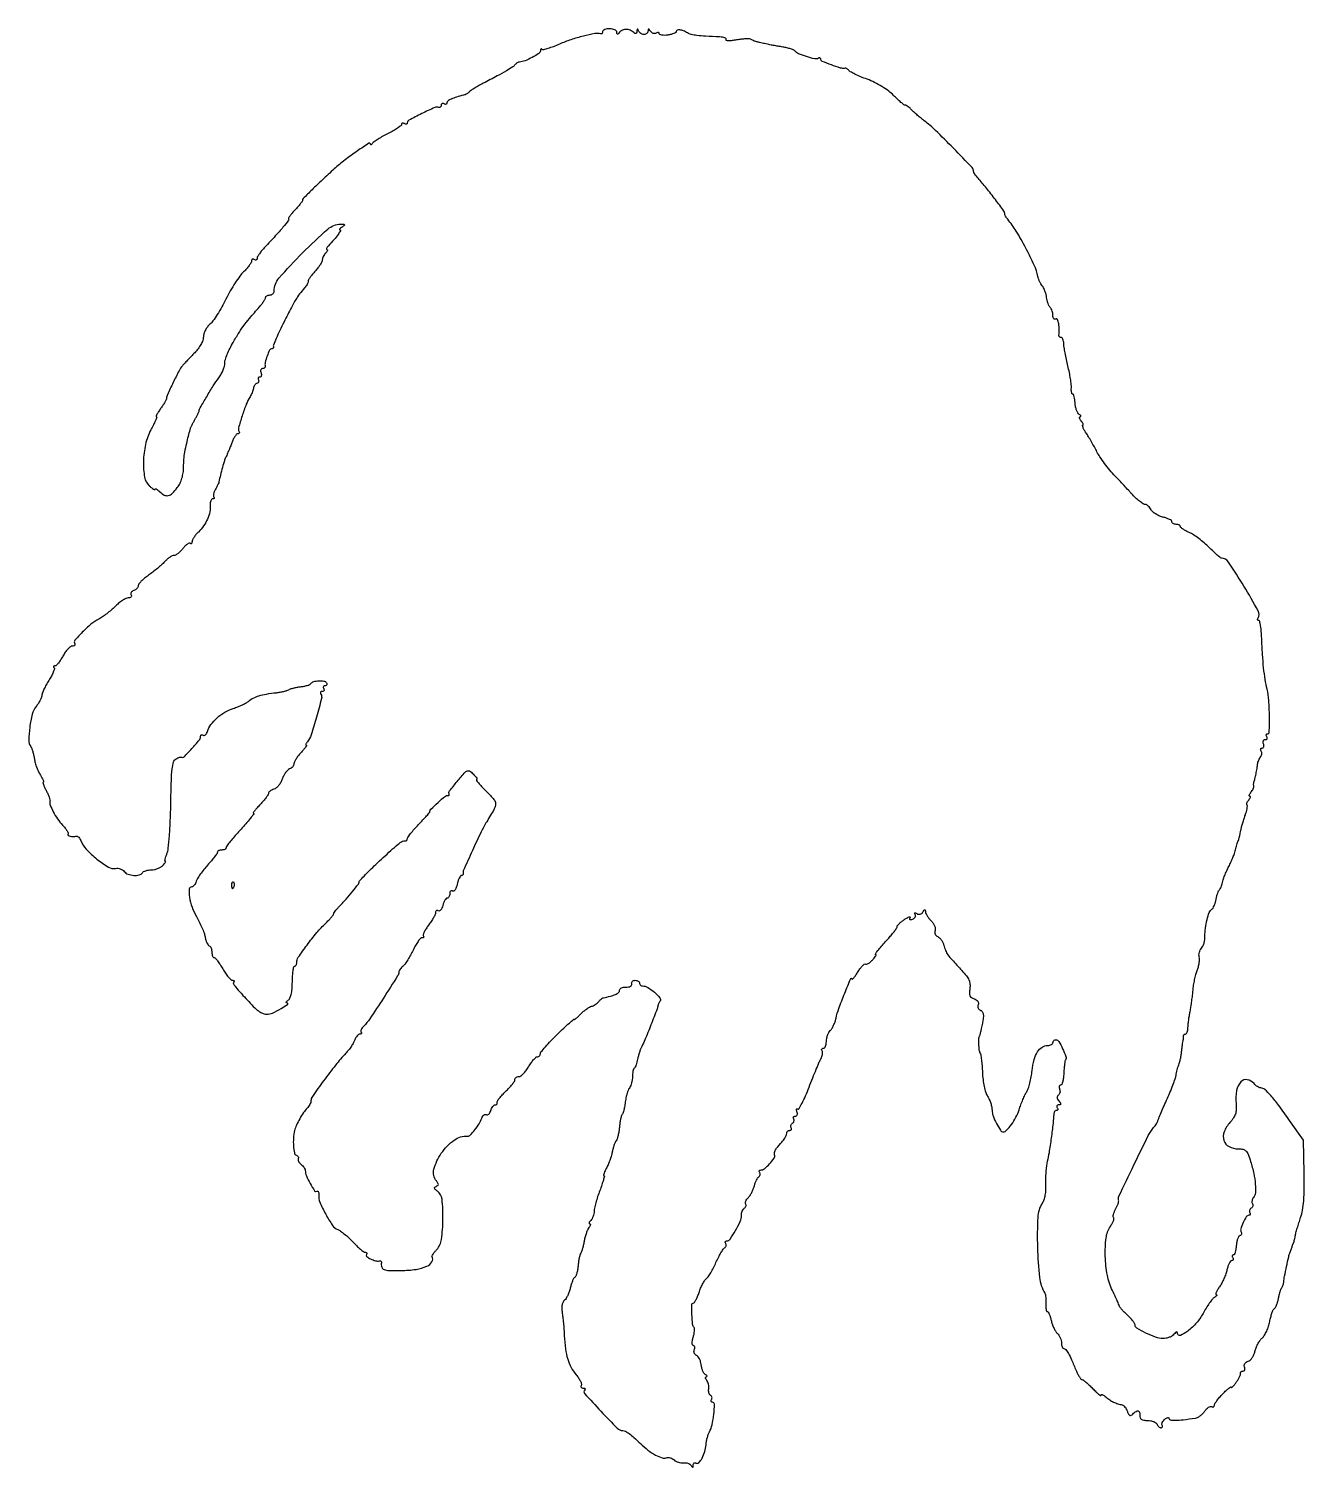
# Model space of a CAD drawing. Extents: x 0 to 451, y 0 to 508.
import ezdxf

# ---------------------------------------------------------------- set-up
doc = ezdxf.new("R2010")
doc.units = 0

msp = doc.modelspace()

# ---------------------------------------------------------------- linework, layer by layer
for points in [[(203, 507, -0.076463), (202.943618, 506.63347, -0.113594), (202.779687, 506.354629, -0.136309), (202.535395, 506.207476, -0.136032), (202.25, 506.207247, 0.113144), (200.250273, 506.295834, 0.016179), (196.215983, 505.42154, 0.019044), (191.774878, 504.125921, 0.023616), (187.759864, 502.572505, -0.012349), (185.590464, 501.67647, -0.018884), (183.664587, 501.018463, -0.0139), (182.084408, 500.591887, -0.261014), (181.606817, 500.726516, 0.127208), (181.376626, 500.862114, 0.258638), (181.178253, 500.816315, 0.15818), (181.042292, 500.581017, 0.052597), (181, 500.180087, -0.253989), (180.5106, 499.278812, -0.021514), (178.157253, 497.890904, -0.028106), (175.580864, 496.69796, -0.074816), (173.611803, 496.240894, 0.072785), (173.227016, 496.153212, 0.043463), (172.804797, 495.946003, 0.042527), (172.411385, 495.660299, 0.056456), (172.111803, 495.33541, -0.091704), (171.257864, 494.530584, -0.010985), (169.039191, 493.16745, -0.009653), (165.769668, 491.340077, -0.003114), (160.857024, 488.756684, 0.008433), (159.144618, 487.832803, 0.010833), (157.603594, 486.923059, 0.00883), (156.351493, 486.115866, 0.086891), (155.899894, 485.683516, -0.070528), (155.570212, 485.346669, -0.033647), (155.06485, 485.00972, -0.032518), (154.479865, 484.722961, -0.039711), (153.899894, 484.536294, 0.014782), (151.35476, 483.854962, 0.034946), (149.519082, 483.161924, 0.047118), (148.336151, 482.476708, 0.242493), (148, 481.824352, -0.12789), (147.91976, 481.515777, -0.189302), (147.70625, 481.340339, -0.146694), (147.382645, 481.33311, -0.07127), (147, 481.5, 0.082592), (146.6179, 481.656512, 0.161196), (146.29375, 481.6254, 0.182303), (146.078288, 481.413961, 0.108972), (146, 481.059017, -0.077735), (145.93965, 480.673188, -0.118258), (145.764357, 480.384524, -0.141281), (145.50304, 480.23872, -0.133366), (145.197811, 480.25, 0.182249), (143.695089, 480.162092, 0.009035), (139.131491, 478.030102, 0.007309), (134.570455, 475.71479, 0.278494), (134, 474.770046, -0.138813), (133.918766, 474.483082, -0.191106), (133.70625, 474.324387, -0.139048), (133.382875, 474.328452, -0.066267), (133, 474.5, 0.065696), (132.6171, 474.672083, 0.138125), (132.29375, 474.677469, 0.191236), (132.081352, 474.520722, 0.140188), (132, 474.236272, -0.230867), (131.777034, 473.779122, -0.016569), (130.604688, 472.924179, -0.020585), (129.069963, 471.970955, -0.01394), (127.25, 471.007791, 0.01115), (125.377421, 470.030115, 0.013761), (123.679498, 469.033013, 0.012159), (122.308598, 468.129291, 0.091888), (121.765313, 467.580536, -0.03328), (121.480693, 467.216568, -0.124876), (121.241942, 467.055972, -0.330122), (121.086706, 467.102982, -0.156299), (121.015313, 467.312136, 0.588396), (120.480398, 467.596256, 0.006954), (116.381691, 464.855861, 0.014001), (112.031186, 461.675515, 0.017969), (108.22401, 458.5, 0.005156), (104.020959, 454.651208, 0.007345), (100.374213, 451.140229, 0.002729), (97.269379, 448.028043, 0.197187), (97, 447.371548, -0.159136), (96.891092, 447.038028, -0.009034), (96.227291, 446.163599, -0.0131), (95.377265, 445.141163, -0.009184), (94.369501, 444.033361, 0.012705), (93.387077, 442.938022, 0.020724), (92.617744, 441.955409, 0.015911), (92.071724, 441.141665, 0.344747), (92.099966, 440.87317, -0.377324), (92.123852, 440.367049, -0.005703), (90.106854, 437.902488, -0.011014), (87.411693, 434.82519, -0.004971), (83.75, 430.904582, 0.017037), (82.697039, 429.72118, 0.02136), (81.807812, 428.552317, 0.020132), (81.15661, 427.53047, 0.132549), (81, 426.950085, -0.107712), (80.921852, 426.591528, -0.181628), (80.70625, 426.377273, -0.16221), (80.382055, 426.344318, -0.083509), (80, 426.5, 0.092796), (79.618396, 426.647358, 0.171248), (79.29375, 426.596381, 0.174367), (79.076879, 426.354325, 0.096627), (79, 425.960227, -0.134544), (78.833361, 425.352164, -0.024244), (78.180898, 424.363733, -0.024603), (77.279133, 423.251143, -0.020079), (76.211568, 422.15121, 0.044864), (74.909619, 420.669624, 0.014161), (73.237037, 418.240301, 0.014016), (71.51596, 415.411693, 0.015116), (70.001177, 412.560454, -0.013605), (68.523022, 409.75775, -0.014118), (66.911846, 407.074606, -0.013938), (65.390678, 404.836171, -0.057649), (64.289609, 403.630119, 0.053341), (63.413396, 402.686763, 0.041759), (62.672573, 401.501087, 0.043009), (62.166072, 400.265481, 0.075911), (62, 399.177928, -0.088009), (61.790878, 397.999062, -0.037237), (61.125246, 396.530566, -0.034699), (60.14536, 394.999732, -0.034015), (58.957178, 393.608263, 0.002723), (57.698304, 392.308228, 0.002588), (56.432009, 390.972427, 0.002567), (55.324615, 389.779864, 0.009149), (54.633756, 389, 0.05628), (53.421907, 387.206472, 0.007285), (51.335079, 383.069673, 0.005008), (49.298199, 378.772321, 0.108575), (49, 377.415269, -0.124362), (48.906383, 377.044703, -0.009356), (48.392497, 376.13375, -0.012466), (47.724058, 375.061054, -0.009146), (46.931906, 373.90437, 0.011611), (46.176617, 372.789769, 0.022), (45.629927, 371.853159, 0.022876), (45.301523, 371.153052, 0.534563), (45.403771, 371, -0.521736), (45.525506, 370.825462, -0.010276), (45.059007, 369.634374, -0.015203), (44.381524, 368.134459, -0.008509), (43.471865, 366.351061, 0.067818), (41.580837, 361.222528, 0.048554), (40.843283, 355.146578, 0.050026), (41.264107, 349.634907, 0.166272), (43, 346.5, 0.018841), (43.7683, 345.85564, 0.040948), (44.4125, 345.43509, 0.078929), (44.84104, 345.283991, 0.468414), (45, 345.416441, -0.419117), (45.138067, 345.55222, -0.119734), (45.461607, 345.467865, -0.051248), (45.967383, 345.124966, -0.021805), (46.571429, 344.571429, 0.07167), (48.189824, 343.360662, 0.181472), (49.621833, 343.158613, 0.141499), (51.076541, 343.953322, 0.038276), (52.811942, 345.959507, 0.044534), (53.759266, 347.512883, 0.040647), (54.450549, 349.256928, 0.038883), (54.874156, 351.165642, 0.033789), (55.023857, 353.209507, -0.019925), (55.146196, 355.902083, -0.021779), (55.482265, 358.496858, -0.015528), (56.140916, 361.690208, -0.004682), (57.337449, 366.5, -0.039763), (57.524066, 367.040123, -0.008564), (57.93627, 367.940625, -0.008889), (58.451413, 368.969531, -0.008382), (59.012657, 370, 0.005668), (59.561047, 370.993984, 0.007487), (60.036723, 371.9125, 0.005589), (60.41356, 372.689249, 0.070277), (60.509752, 373, -0.08968), (60.93056, 374.194351, -0.003841), (63.176809, 378.069609, -0.007316), (65.528303, 381.925499, -0.016427), (67.449658, 384.763616, 0.027767), (68.336996, 386.140576, 0.029625), (69.045332, 387.578608, 0.030989), (69.499824, 388.877897, 0.106831), (69.554528, 389.763616, -0.111707), (69.624804, 390.747287, -0.018644), (70.244467, 392.549938, -0.019632), (71.151373, 394.650097, -0.016283), (72.274693, 396.810641, -0.010599), (74.296421, 400.235852, -0.019612), (76.103316, 402.913401, -0.016486), (78.313924, 405.727751, -0.005399), (81.75, 409.728692, 0.015232), (82.61156, 410.772736, 0.019303), (83.339062, 411.789916, 0.017638), (83.875828, 412.671344, 0.128632), (84, 413.146023, -0.17112), (84.114875, 413.47185, -0.094109), (84.440625, 413.749144, -0.0746), (84.926189, 413.936711, -0.054981), (85.5, 414, 0.088032), (86.072727, 414.101624, 0.09466), (86.559375, 414.393323, 0.100048), (86.884919, 414.828173, 0.111254), (87, 415.338971, -0.180825), (88.705551, 419.900803, -0.016758), (97.046834, 428.87111, -0.016694), (105.970512, 437.265099, -0.182586), (110.5, 438.971273, -0.011313), (111.588531, 438.945606, -0.268482), (111.836956, 438.786095, -0.367346), (111.779724, 438.540199, -0.016076), (111, 438, 0.021537), (110.47179, 437.625452, 0.063522), (110.158062, 437.310881, 0.222231), (110.114974, 437.118042, 0.346045), (110.240213, 437.015313, -0.568764), (110.428439, 436.683375, -0.026705), (109.572405, 435.353195, -0.022492), (108.137219, 433.542418, -0.011378), (106.178571, 431.388409, 0.027637), (105.723966, 430.854588, 0.068355), (105.47192, 430.407845, 0.167608), (105.459241, 430.126562, 0.332419), (105.628571, 430, -0.285597), (105.806988, 429.889039, -0.202985), (105.820893, 429.6475, -0.080268), (105.608453, 429.261587, -0.030507), (105.2, 428.8, 0.045425), (104.740745, 428.248751, 0.037049), (104.3525, 427.58576, 0.038415), (104.085973, 426.916333, 0.075672), (104, 426.351522, -0.117073), (103.845585, 425.701082, -0.024643), (103.265625, 424.677381, -0.024561), (102.457017, 423.52984, -0.021118), (101.5, 422.405499, 0.015782), (100.542708, 421.304843, 0.020071), (99.734375, 420.22852, 0.018455), (99.13861, 419.293099, 0.133332), (99, 418.782549, -0.092934), (98.915507, 418.331888, -0.030924), (98.632812, 417.719532, -0.02955), (98.228385, 417.064918, -0.029644), (97.75, 416.463275, 0.019469), (96.011822, 414.366247, 0.026919), (94.633486, 412.348699, 0.01691), (93.082234, 409.586474, 0.003329), (90.5, 404.518414, 0.005936), (88.985196, 401.404014, 0.008984), (87.748437, 398.655697, 0.004421), (86.769884, 396.315471, 0.17726), (86.75, 395.768414, -0.1141), (86.775627, 395.475695, -0.139852), (86.664657, 395.225722, -0.129236), (86.429623, 395.058618, -0.090497), (86.108408, 395, 0.290165), (85.407577, 394.555895, 0.023111), (84.52353, 392.435101, 0.028688), (83.849389, 390.187258, 0.112809), (83.835962, 388.75, -0.153055), (83.810664, 388.464648, -0.127357), (83.626636, 388.220312, -0.100681), (83.30403, 388.055941, -0.067739), (82.893011, 388, 0.158089), (82.519085, 387.878743, 0.151946), (82.280284, 387.559375, 0.112257), (82.22328, 387.073899, 0.06502), (82.361626, 386.5, -0.059765), (82.506416, 385.925826, -0.105471), (82.46628, 385.440625, -0.149855), (82.252873, 385.122029, -0.172457), (81.909598, 385, 0.100587), (81.561546, 384.929265, 0.177249), (81.349874, 384.731339, 0.168006), (81.30951, 384.434581, 0.0892), (81.447214, 384.08541, -0.106673), (81.580662, 383.709392, -0.125892), (81.534843, 383.335622, -0.122457), (81.313004, 383.022337, -0.097608), (80.951775, 382.817258, 0.101568), (80.529316, 382.573017, 0.058466), (80.136964, 382.132262, 0.054916), (79.831839, 381.574855, 0.060402), (79.667424, 380.981848, -0.037191), (79.513435, 380.306411, -0.019631), (79.228338, 379.494668, -0.019426), (78.869642, 378.682435, -0.028305), (78.486747, 378, 0.04886), (77.162297, 375.394299, 0.0154), (75.696057, 371.27314, 0.008661), (74.419207, 367.051375, 0.210517), (74.585067, 365.862359, -0.085463), (74.717799, 365.532972, -0.164295), (74.686027, 365.253318, -0.180158), (74.496126, 365.067143, -0.105135), (74.180337, 365, 0.215222), (73.74344, 364.802806, 0.035019), (73.164198, 364.045313, 0.033245), (72.567751, 362.994736, 0.023731), (72.037906, 361.75, -0.00524), (71.518758, 360.393303, -0.00477), (70.955166, 359.004421, -0.004777), (70.427577, 357.772317, -0.015365), (70.04374, 356.967177, 0.042572), (69.501534, 355.649977, 0.007791), (68.748114, 353.12358, 0.008924), (68.02788, 350.376292, 0.014198), (67.521021, 348, -0.061281), (67.426418, 347.698625, -0.006351), (67.109679, 347.024561, -0.00782), (66.708103, 346.229312, -0.00618), (66.249748, 345.381483, 0.033257), (65.844553, 344.524096, 0.044613), (65.602309, 343.699782, 0.051989), (65.538938, 343.018692, 0.196027), (65.70185, 342.631483, -0.098417), (65.862737, 342.390777, -0.243685), (65.845234, 342.185498, -0.190175), (65.653357, 342.04506, -0.064079), (65.303202, 342, 0.214062), (64.922249, 341.829072, 0.090045), (64.623389, 341.339063, 0.066382), (64.448803, 340.611472, 0.043778), (64.43551, 339.75, -0.070105), (64.273996, 337.375351, -0.051632), (63.466013, 334.862208, -0.048968), (62.0993, 332.430826, -0.04821), (60.279546, 330.297749, 0.025174), (59.407019, 329.365477, 0.02841), (58.669617, 328.385674, 0.029403), (58.146529, 327.492032, 0.118243), (58, 326.881082, -0.051967), (57.955947, 326.458369, -0.156193), (57.814128, 326.209273, -0.259105), (57.607198, 326.159446, -0.129372), (57.367245, 326.299422, 0.302068), (56.991548, 326.375068, 0.057852), (56.350538, 326.021891, 0.044463), (55.583898, 325.365565, 0.026852), (54.794665, 324.466088, -0.028659), (53.960416, 323.522205, -0.032787), (53.058332, 322.724413, -0.034755), (52.216358, 322.161774, -0.130638), (51.607755, 322, 0.117448), (50.990014, 321.852866, 0.03161), (50.114795, 321.339062, 0.030198), (49.166039, 320.611168, 0.02722), (48.276562, 319.75, -0.021661), (47.227259, 318.71126, -0.009549), (45.756356, 317.426562, -0.00943), (44.142661, 316.121707, -0.012507), (42.623756, 315, 0.019584), (41.255182, 313.959067, 0.025618), (40.095276, 312.898615, 0.024803), (39.243752, 311.945838, 0.1654), (39.027529, 311.356989, -0.116072), (38.90188, 310.875346, -0.063468), (38.548843, 310.373509, -0.057978), (38.036518, 309.928551, -0.058293), (37.436618, 309.614052, 0.069381), (36.885502, 309.309425, 0.099723), (36.515309, 308.894529, 0.123594), (36.382065, 308.437686, 0.148943), (36.495635, 308.007063, -0.147292), (36.597718, 307.625006, -0.191598), (36.454647, 307.295825, -0.133493), (36.063311, 307.073434, -0.062922), (35.482094, 307, 0.115892), (34.655459, 306.80579, 0.028606), (33.436885, 306.110174, 0.027736), (32.096759, 305.130275, 0.02465), (30.816958, 303.970804, -0.018198), (29.459313, 302.708547, -0.01376), (27.883091, 301.420584, -0.013963), (26.333864, 300.291849, -0.031129), (25.083093, 299.542969, 0.052699), (22.31696, 297.72059, 0.027419), (19.269504, 294.923017, 0.019401), (16.680862, 292.056493, 0.322887), (16.594743, 290.846703, -0.151154), (16.677949, 290.525586, -0.191592), (16.552613, 290.248719, -0.131071), (16.215314, 290.061616, -0.061527), (15.716487, 290, 0.166515), (15.052713, 289.772639, 0.039234), (14.172963, 288.971875, 0.036185), (13.254543, 287.839851, 0.028823), (12.430067, 286.5, -0.01939), (11.639623, 285.159465, -0.026853), (10.822966, 284.028125, -0.025803), (10.077825, 283.196372, -0.199764), (9.605929, 283, 0.069413), (9.289996, 282.955928, 0.202282), (9.121721, 282.820854, 0.234862), (9.115017, 282.622984, 0.089716), (9.276526, 282.39014, -0.275754), (9.387756, 281.949504, -0.024393), (8.989552, 280.822535, -0.026437), (8.335238, 279.43731, -0.017239), (7.443193, 277.910012, 0.014751), (6.507837, 276.3267, 0.017232), (5.717688, 274.769787, 0.016369), (5.14308, 273.419913, 0.092691), (5, 272.654731, -0.093149), (4.867917, 271.951896, -0.025432), (4.403182, 270.917834, -0.024794), (3.745921, 269.777341, -0.023537), (2.96828, 268.686805, 0.102741), (1.601258, 265.939764, 0.031269), (0.698474, 261.356231, 0.028892), (0.359618, 256.79706, 0.16262), (1.085306, 254.5, -0.070934), (1.398812, 253.907657, -0.01607), (1.749976, 252.822668, -0.016332), (2.076804, 251.533119, -0.015213), (2.327556, 250.19419, 0.02966), (2.641422, 248.750069, 0.019869), (3.16211, 247.141481, 0.020039), (3.793417, 245.61804, 0.036795), (4.444611, 244.44419, -0.014808), (5.020298, 243.506117, -0.028534), (5.414477, 242.717981, -0.036049), (5.6121, 242.149635, -0.493386), (5.497373, 242, 0.47796), (5.366777, 241.838198, 0.027061), (5.560955, 241.12762, 0.025368), (5.934271, 240.16965, 0.013734), (6.484385, 239.030196, -0.014093), (7.059919, 237.835901, -0.017996), (7.518613, 236.703589, -0.016082), (7.83273, 235.745267, -0.125913), (7.848584, 235.280196, 0.145688), (7.953617, 233.842126, 0.030069), (9.00626, 231.499882, 0.031162), (10.526496, 228.991084, 0.035817), (12.284183, 226.811719, -0.020343), (13.20399, 225.740773, -0.03247), (13.888985, 224.748115, -0.034559), (14.301317, 223.936415, -0.305594), (14.228385, 223.561719, 0.469406), (14.26104, 223.209129, 0.096334), (14.921314, 222.923235, 0.052375), (16.05634, 222.795702, 0.042514), (17.277826, 222.890854, -0.185709), (17.622394, 222.819385, -0.064537), (18.016864, 222.486692, -0.053355), (18.397007, 221.970374, -0.04043), (18.701434, 221.335666, 0.09743), (20.626469, 218.269643, 0.035686), (24.407677, 214.785347, 0.03284), (28.472049, 211.959429, 0.185111), (31.027863, 211.505366, -0.076567), (31.820943, 211.535055, -0.05645), (32.67826, 211.335947, -0.05657), (33.467258, 210.950916, -0.07792), (34.057959, 210.430164, 0.132746), (35.418199, 209.471093, 0.070994), (37.444538, 209.042528, 0.074446), (39.392007, 209.202467, 0.199241), (40.5, 210, -0.133107), (40.910782, 210.384655, -0.044707), (41.674507, 210.70625, -0.040741), (42.623423, 210.926192, -0.036597), (43.630446, 211, 0.051288), (44.702414, 211.110249, 0.038214), (45.845461, 211.440625, 0.039032), (46.88607, 211.925165, 0.068004), (47.642857, 212.5, 0.017166), (48.18089, 213.076302, 0.037666), (48.541646, 213.559375, 0.072851), (48.685799, 213.881564, 0.497336), (48.596179, 214, -0.434489), (48.44764, 214.159116, -0.033272), (48.535913, 214.807813, -0.029288), (48.772249, 215.695057, -0.016126), (49.158691, 216.75, 0.070086), (49.606361, 218.552462, 0.006725), (50.013965, 223.066825, 0.00846), (50.33788, 228.488236, 0.00658), (50.512675, 234.392384, -0.003528), (50.702957, 242.490927, -0.021448), (51.010514, 246.671421, -0.041144), (51.498743, 249.097767, -0.197453), (52.357558, 250.180223, -0.023289), (53.001301, 250.502085, -0.031368), (53.612171, 250.728086, -0.032362), (54.120443, 250.845451, -0.191966), (54.381647, 250.787839, 0.363402), (55.174481, 250.86797, 0.008472), (57.941728, 253.802907, 0.011265), (60.54513, 256.792089, 0.175262), (61, 258.049915, -0.097393), (61.071427, 258.413135, -0.17495), (61.272601, 258.635797, -0.170622), (61.573841, 258.681841, -0.092073), (61.928004, 258.544496, 0.197797), (62.329094, 258.478524, 0.12241), (62.76083, 258.69845, 0.085499), (63.160712, 259.187455, 0.051935), (63.460005, 259.873986, -0.083437), (64.697953, 262.288172, -0.0508), (66.869213, 264.657422, -0.048569), (69.615288, 266.661322, -0.055637), (72.577669, 267.992001, 0.017996), (74.197645, 268.577856, 0.016443), (75.821646, 269.295084, 0.016709), (77.229168, 270.031763, 0.050253), (78.113041, 270.657469, -0.065141), (79.643339, 271.673997, -0.041214), (81.640671, 272.457571, -0.031311), (84.269023, 273.069869, -0.014072), (87.781167, 273.558125, 0.015273), (89.118938, 273.747378, 0.015876), (90.425342, 274.016051, 0.01576), (91.537499, 274.31918, 0.064078), (92.175018, 274.608167, -0.060809), (92.800834, 274.896776, -0.016288), (93.856475, 275.198118, -0.016256), (95.087762, 275.464399, -0.016142), (96.336637, 275.650839, 0.020324), (97.544793, 275.841541, 0.024855), (98.653629, 276.12101, 0.024568), (99.543601, 276.441568, 0.13458), (99.942786, 276.752917, -0.162716), (100.981014, 277.474466, -0.057925), (102.784928, 277.782311, -0.058433), (104.559015, 277.669632, -0.212374), (105.470427, 277.04785, -0.083394), (105.633668, 276.647508, -0.162084), (105.599377, 276.307806, -0.181714), (105.37524, 276.081906, -0.107868), (105, 276, 0.101261), (104.621649, 275.922582, 0.177706), (104.391936, 275.70625, 0.167455), (104.348919, 275.381806, 0.088621), (104.5, 275, -0.088621), (104.651081, 274.618194, -0.167455), (104.608064, 274.29375, -0.177706), (104.378351, 274.077418, -0.101261), (104, 274, 0.098794), (103.620475, 273.924272, 0.175985), (103.388631, 273.711597, 0.169474), (103.342318, 273.392957, 0.090786), (103.488749, 273.018204, -0.203737), (103.725612, 271.467793, -0.005942), (101.968691, 264.922804, -0.009367), (100.077711, 258.651811, -0.093244), (98.773207, 256.25, 0.026247), (98.4223, 255.769757, 0.059488), (98.222993, 255.367188, 0.128919), (98.201078, 255.108297, 0.364695), (98.329806, 255, -0.575472), (98.41614, 254.851436, -0.024796), (98.015337, 254.222731, -0.021583), (97.352933, 253.369731, -0.010992), (96.452251, 252.353977, 0.02149), (95.513528, 251.249466, 0.02484), (94.720349, 250.118921, 0.025015), (94.152297, 249.108373, 0.116037), (94, 248.460966, -0.108919), (93.885135, 247.939925, -0.066363), (93.545445, 247.405851, -0.061675), (93.044219, 246.940244, -0.064834), (92.452578, 246.620176, 0.105711), (91.785853, 246.186166, 0.039055), (91.055339, 245.327682, 0.036562), (90.379731, 244.235261, 0.036355), (89.868996, 243.054047, -0.045929), (89.330788, 241.871858, -0.042664), (88.574261, 240.776168, -0.045478), (87.725614, 239.919101, -0.098342), (86.916419, 239.473472, 0.036744), (86.182896, 239.179825, 0.047165), (85.562948, 238.801008, 0.054993), (85.133145, 238.398482, 0.178945), (85, 238.038368, -0.146273), (84.85728, 237.56095, -0.013658), (84.14777, 236.542084, -0.016629), (83.209983, 235.355609, -0.012312), (82.09879, 234.105755, 0.007119), (81.016875, 232.913989, 0.01322), (80.179248, 231.912316, 0.009524), (79.576698, 231.121275, 0.614037), (79.638217, 231, -0.598698), (79.771233, 230.751741, -0.021788), (78.974221, 229.660038, -0.011977), (77.383341, 227.764142, -0.001744), (74.044557, 224, 0.007567), (72.503569, 222.221397, 0.010969), (71.202036, 220.601562, 0.006817), (70.168307, 219.216914, 0.15396), (70.012466, 218.75, -0.189298), (69.894443, 218.463518, -0.086589), (69.563037, 218.220313, -0.067253), (69.074965, 218.055291, -0.047972), (68.5, 218, 0.047922), (67.924257, 217.944691, 0.066597), (67.433809, 217.779687, 0.085233), (67.098634, 217.53654, 0.187715), (66.976797, 217.25, -0.146764), (66.824679, 216.794591, -0.008621), (65.953869, 215.60291, -0.012436), (64.841436, 214.207891, -0.008801), (63.527071, 212.696078, 0.014784), (62.170041, 211.096949, 0.01529), (60.92565, 209.437897, 0.015169), (59.938137, 207.939228, 0.061316), (59.482886, 206.946078, -0.040807), (59.177721, 206.201357, -0.050594), (58.772708, 205.57166, -0.059128), (58.334385, 205.13804, -0.166998), (57.932612, 205, 0.391819), (57.006964, 204.143069, 0.057612), (57.113216, 201.350964, 0.047347), (58.007772, 197.81451, 0.046963), (59.553316, 194.499236, -0.017049), (60.567907, 192.624234, -0.014769), (61.505086, 190.593454, -0.015013), (62.244553, 188.702697, -0.041395), (62.612132, 187.321166, 0.028081), (62.874753, 186.2167, 0.035114), (63.245614, 185.230801, 0.037758), (63.662511, 184.477501, 0.163809), (64.058816, 184.166667, -0.148442), (64.419635, 183.900753, -0.061268), (64.723527, 183.368229, -0.053265), (64.930328, 182.67461, -0.045864), (65, 181.916667, 0.040655), (65.05977, 181.182805, 0.060048), (65.239659, 180.563021, 0.078965), (65.503728, 180.141859, 0.216583), (65.815859, 180, -0.21517), (66.245341, 179.806204, -0.017347), (67.052446, 178.825, -0.020947), (67.95925, 177.532449, -0.014464), (68.879844, 176, 0.019514), (69.821344, 174.468011, 0.026814), (70.791495, 173.175, 0.025834), (71.674161, 172.225559, 0.194959), (72.230651, 172, -0.054768), (72.612381, 171.958061, -0.164856), (72.833338, 171.823918, -0.256633), (72.872192, 171.628201, -0.120313), (72.733904, 171.40057, 0.354724), (72.665014, 170.738275, 0.02595), (73.821917, 169.151547, 0.017297), (75.982611, 166.670436, 0.003167), (80.162233, 162.25, 0.042974), (81.141065, 161.389479, 0.03732), (82.298311, 160.662873, 0.039097), (83.45252, 160.164089, 0.083418), (84.408406, 160.006589, 0.105173), (86.363255, 160.428824, 0.022877), (89.459388, 161.993956, 0.036667), (91.678031, 163.470139, 0.706125), (91.5, 164.008724, -0.169357), (91.255783, 164.099931, -0.339777), (91.212858, 164.289431, -0.114013), (91.440714, 164.583408, -0.030047), (91.926749, 164.933567, 0.147696), (92.555562, 165.660296, 0.048212), (93.011392, 167.019097, 0.036413), (93.308479, 168.926361, 0.017154), (93.426749, 171.418204, -0.012615), (93.508857, 173.55812, -0.020717), (93.698795, 175.360292, -0.015929), (93.950605, 176.757664, -0.353902), (94.25, 176.99995, 0.17551), (94.536201, 177.103627, 0.092923), (94.779687, 177.398369, 0.073126), (94.944491, 177.83734, 0.053339), (95, 178.356198, -0.150298), (95.538701, 180.107823, -0.010047), (98.611084, 184.440507, -0.015597), (102.069259, 188.822536, -0.028135), (105.204931, 192.15121, 0.010492), (106.275707, 193.21043, 0.01489), (107.178949, 194.199521, 0.010872), (107.878055, 195.049102, 0.168261), (108, 195.40121, -0.139644), (108.094728, 195.733774, -0.017702), (108.514063, 196.359537, -0.019647), (109.079852, 197.080959, -0.01517), (109.75, 197.822747, 0.008936), (112.393324, 200.676317, 0.010833), (114.764367, 203.448101, 0.005873), (116.738035, 205.917816, 0.16715), (117, 206.679545, -0.187851), (117.171169, 207.119065, -0.004206), (118.745881, 208.805481, -0.00891), (120.665642, 210.756246, -0.005837), (122.943425, 212.938203, -0.002148), (128.178523, 217.795143, -0.016007), (130.747812, 220.010845, -0.030194), (132.331019, 221.139333, -0.221713), (133.229763, 221.25, 0.117866), (133.523099, 221.226719, 0.140738), (133.773743, 221.343218, 0.127274), (133.941424, 221.586808, 0.087647), (134, 221.918401, -0.157408), (134.176224, 222.464298, -0.010588), (135.175, 223.789961, -0.014394), (136.467685, 225.338327, -0.010245), (138, 227, 0.004182), (139.533142, 228.622646, 0.006502), (140.825, 230.049812, 0.002404), (141.90853, 231.29055, 0.180176), (142, 231.536145, -0.201597), (142.375594, 232.429829, -0.008969), (144.865687, 234.783, -0.007938), (147.456696, 237.070765, -0.257898), (148.25, 237.233766, 0.103766), (148.516346, 237.208292, 0.19005), (148.70625, 237.308868, 0.170618), (148.789243, 237.522757, 0.082402), (148.75, 237.817699, -0.244275), (148.939024, 238.842176, -0.007779), (151.669902, 242.238758, -0.008308), (154.495051, 245.529931, -0.214405), (155.540877, 246, -0.175043), (156.352698, 245.706809, -0.031865), (157.534447, 244.59066, -0.029434), (158.538035, 243.378095, -0.370116), (158.49601, 242.829343, 0.376111), (158.476134, 242.528211, 0.010357), (159.361439, 241.420563, 0.016432), (160.539151, 240.098902, 0.009906), (162.016145, 238.607489, -0.02017), (164.624846, 235.86289, -0.180882), (165.202847, 234.335588, -0.130225), (164.741249, 232.565532, -0.00867), (162.057437, 228, 0.025201), (160.089915, 224.384571, 0.005244), (157.027278, 217.836738, 0.00143), (153.802519, 210.695459, 0.186854), (153.753454, 209.75, -0.114687), (153.779012, 209.464311, -0.140488), (153.670546, 209.220313, -0.129311), (153.440172, 209.057181, -0.08998), (153.125, 209, 0.241773), (152.74766, 208.806211, 0.042537), (152.326888, 208.099282, 0.037839), (151.935393, 207.108268, 0.025803), (151.636745, 205.933724, -0.03361), (151.327912, 204.793878, -0.063977), (150.907284, 203.943963, -0.105327), (150.44752, 203.494946, -0.286815), (150.011745, 203.492741, 0.136942), (149.627558, 203.603791, 0.190896), (149.2972, 203.476393, 0.140317), (149.074234, 203.10999, 0.067063), (149, 202.559017, -0.055241), (148.93391, 201.96264, -0.074829), (148.738095, 201.457961, -0.094284), (148.448579, 201.119428, -0.170441), (148.108408, 201, 0.210307), (147.722072, 200.829982, 0.050004), (147.29139, 200.253611, 0.042983), (146.888542, 199.43204, 0.031028), (146.579091, 198.459102, -0.040113), (146.264461, 197.528682, -0.071547), (145.84356, 196.840818, -0.112142), (145.39065, 196.492585, -0.251537), (144.970683, 196.518119, 0.102947), (144.600731, 196.652493, 0.17881), (144.285138, 196.585012, 0.166077), (144.073536, 196.321795, 0.087212), (144, 195.903408, -0.107888), (143.855581, 195.241896, -0.018983), (143.278329, 194.099418, -0.019798), (142.483807, 192.790046, -0.016654), (141.543246, 191.467811, 0.020278), (140.646999, 190.188349, 0.03139), (139.991294, 189.009871, 0.032344), (139.607731, 188.050446, 0.282433), (139.709913, 187.623421, -0.119396), (139.854344, 187.386644, -0.256303), (139.814837, 187.18313, -0.165786), (139.586648, 187.043643, -0.055078), (139.19166, 187, 0.211846), (138.634419, 186.752808, 0.028135), (137.805053, 185.726161, 0.0286), (136.914399, 184.324507, 0.020358), (136.074496, 182.663528, -0.016465), (135.204401, 180.909071, -0.016673), (134.224138, 179.22314, -0.016706), (133.275154, 177.816207, -0.062896), (132.549502, 177.041083, 0.029446), (131.956467, 176.48684, 0.032789), (131.455166, 175.885315, 0.034768), (131.102608, 175.322607, 0.123167), (131, 174.912386, -0.142473), (130.593544, 173.514909, -0.001822), (125.587218, 165.699647, -0.004009), (120.781679, 158.387004, -0.049037), (118.660851, 155.803708, 0.03768), (118.106543, 155.158906, 0.056532), (117.736982, 154.516149, 0.074236), (117.591406, 153.970367, 0.228313), (117.714286, 153.619048, -0.113321), (117.861745, 153.383699, -0.253697), (117.828575, 153.181845, -0.172212), (117.612741, 153.043523, -0.057277), (117.234054, 153, 0.153297), (116.766098, 152.853074, 0.063346), (116.268219, 152.403033, 0.054537), (115.817894, 151.745266, 0.046041), (115.489771, 150.967773, -0.052033), (115.067823, 150.000408, -0.019246), (114.28491, 148.734166, -0.01883), (113.317746, 147.40742, -0.021547), (112.293864, 146.217773, 0.020208), (108.691233, 142.054467, 0.010263), (104.48575, 136.549788, 0.00476), (100.4953, 130.987838, 0.154416), (100, 129.422297, -0.080752), (99.90468, 128.835944, -0.03773), (99.605769, 128.124461, -0.03611), (99.171527, 127.408739, -0.041991), (98.657936, 126.800793, 0.046843), (97.407828, 125.291609, 0.020705), (96.038342, 123.09143, 0.020641), (94.861821, 120.798498, 0.049877), (94.239491, 119, 0.040571), (93.826163, 116.308239, 0.034891), (93.821829, 113.443714, 0.031497), (94.142743, 111.012048, 0.270003), (94.839564, 110.220145, -0.075054), (95.250567, 110.010554, -0.108556), (95.522452, 109.708649, -0.130628), (95.613132, 109.363718, -0.138594), (95.517241, 109.027897, 0.179559), (95.437355, 108.63022, 0.074335), (95.604883, 108.098989, 0.060356), (95.977776, 107.522878, 0.045797), (96.51101, 106.990862, -0.035213), (97.080791, 106.445918, -0.036226), (97.562609, 105.831287, -0.038759), (97.897609, 105.239294, -0.109807), (98, 104.778684, 0.102236), (98.374656, 102.965519, 0.025489), (99.721395, 100.236973, 0.018975), (101.266488, 97.70213, 0.404936), (102.049237, 97.53043, -0.214954), (102.350752, 97.569883, -0.195666), (102.595986, 97.371651, -0.102001), (102.738035, 96.914457, -0.043309), (102.745371, 96.269809, 0.118488), (103.177552, 93.60347, 0.026211), (105.200884, 89.403875, 0.024805), (107.625418, 85.458098, 0.149498), (109.48406, 83.97523, -0.060671), (110.478665, 83.434702, -0.016999), (111.88637, 82.357885, -0.016882), (113.4079, 81.021369, -0.017029), (114.831244, 79.588971, 0.013581), (116.178474, 78.214346, 0.018457), (117.471155, 77.05426, 0.015541), (118.589552, 76.180155, 0.15941), (119.140261, 76, -0.1031), (119.470385, 75.931197, -0.178908), (119.669906, 75.739646, -0.165952), (119.705389, 75.452155, -0.087087), (119.570264, 75.11369, 0.388167), (119.698468, 74.435945, 0.050053), (121.077992, 73.602833, 0.047492), (122.818228, 72.970839, 0.09949), (124.25, 72.891849, -0.101976), (124.526839, 72.875209, -0.133326), (124.744901, 72.747918, -0.133114), (124.868883, 72.527646, -0.101494), (124.881579, 72.25, 0.11488), (124.991431, 70.730182, 0.225557), (125.794823, 69.858411, 0.090599), (127.646779, 69.479528, 0.011421), (131.75, 69.486691, 0.028708), (137.114186, 69.927478, 0.070192), (140.914079, 71.018277, 0.144865), (142.739663, 72.579271, 0.292947), (142.75, 74.395012, -0.275843), (142.743337, 74.651682, -0.018642), (143.141577, 75.301777, -0.022529), (143.711, 76.079557, -0.014641), (144.434092, 76.927173, 0.151691), (146.09437, 80.504957, 0.030282), (146.613008, 87.611944, 0.028141), (146.302769, 94.663817, 0.212931), (144.687018, 97.486907, -0.024251), (143.875191, 98.143218, -0.143305), (143.588909, 98.602115, -0.293655), (143.697337, 98.954938, -0.094492), (144.196997, 99.236378, 0.067843), (144.782737, 99.526596, 0.234908), (144.98478, 99.884559, 0.157983), (144.854759, 100.371406, 0.028847), (144.296514, 101.133796, -0.243043), (143.405333, 105.256889, -0.086278), (146.031874, 110.892916, -0.081183), (150.593795, 115.595251, -0.180599), (155.315532, 116.959127, 0.225987), (156.247117, 117.318695, 0.022641), (157.84965, 119.173131, 0.028679), (159.368183, 121.345622, 0.05057), (160.32272, 123.313382, -0.054704), (160.645398, 123.964843, -0.086093), (161.065749, 124.424324, -0.118681), (161.512605, 124.624856, -0.186918), (161.920941, 124.548861, 0.207595), (162.327508, 124.489825, 0.119179), (162.769151, 124.732483, 0.08193), (163.18216, 125.25632, 0.049245), (163.495391, 125.985479, -0.039423), (163.808825, 126.756445, -0.049463), (164.220911, 127.408235, -0.057809), (164.664193, 127.858014, -0.170932), (165.067388, 128, 0.095592), (165.404013, 128.064951, 0.128523), (165.652608, 128.248829, 0.134033), (165.772903, 128.524233, 0.108504), (165.75, 128.847077, -0.217904), (165.820044, 129.336625, -0.021086), (166.528125, 130.342476, -0.02373), (167.523151, 131.516654, -0.016504), (168.75, 132.748286, 0.016605), (169.994537, 133.99818, 0.021507), (171.045313, 135.228038, 0.019858), (171.820143, 136.303523, 0.147201), (172, 136.90121, -0.126691), (172.10791, 137.320253, -0.100766), (172.41161, 137.67723, -0.089762), (172.865906, 137.917198, -0.076882), (173.401224, 138, 0.162236), (174.075428, 138.224674, 0.036741), (174.997447, 139.028125, 0.034368), (175.97408, 140.16013, 0.02753), (176.867499, 141.5, -0.020385), (177.733864, 142.840384, -0.027531), (178.629598, 143.971875, -0.026989), (179.444959, 144.798341, -0.186673), (179.966275, 145, 0.099977), (180.36077, 145.079677, 0.098161), (180.696343, 145.306446, 0.097721), (180.921118, 145.645073, 0.098108), (181, 146.04322, -0.173375), (181.227078, 146.678408, -0.007665), (182.7625, 148.493927, -0.012182), (184.701069, 150.609794, -0.008327), (187, 152.921102, -0.004213), (189.301721, 155.121968, -0.00751), (191.2375, 156.887935, -0.003156), (192.852553, 158.299382, -0.641925), (193, 158.231859, 0.598976), (193.129613, 158.162481, 0.023648), (193.676668, 158.565683, 0.020387), (194.419177, 159.221146, 0.010273), (195.30355, 160.103977, -0.022445), (196.291678, 161.043501, -0.022782), (197.355326, 161.885749, -0.023294), (198.344359, 162.530367, -0.080988), (199.05355, 162.804957, 0.058267), (199.680289, 163.01557, 0.034608), (200.368855, 163.400526, 0.034228), (201.011275, 163.886265, 0.049325), (201.5, 164.404191, -0.028437), (201.938305, 164.909318, -0.029105), (202.427884, 165.357297, -0.030417), (202.896748, 165.693475, -0.097041), (203.254498, 165.831311, 0.019377), (205.731714, 166.367165, 0.04501), (207.520651, 167.003482, 0.066089), (208.641611, 167.712036, 0.22234), (209, 168.478144, -0.178252), (209.17368, 168.94984, -0.099241), (209.660937, 169.333785, -0.076686), (210.389155, 169.572248, -0.05419), (211.25, 169.619736, 0.048655), (212.13048, 169.658561, 0.093543), (212.796903, 169.885223, 0.13841), (213.174664, 170.266065, 0.177752), (213.25, 170.75, -0.12222), (213.271843, 171.226183, -0.124722), (213.514063, 171.632813, -0.112004), (213.946227, 171.905157, -0.085015), (214.5, 172, -0.064853), (215.073457, 171.925306, -0.082425), (215.559375, 171.70625, -0.098894), (215.884432, 171.381354, -0.148195), (216, 171, 0.108766), (216.083984, 170.618488, 0.099739), (216.321841, 170.29375, 0.095386), (216.677338, 170.075988, 0.090094), (217.09563, 170, -0.137129), (218.921989, 169.489508, -0.041555), (221.271633, 167.782899, -0.039416), (223.198045, 165.838554, -0.328199), (223.277071, 164.673533, 0.015795), (222.989108, 164.18757, 0.017204), (222.741001, 163.69785, 0.016905), (222.558107, 163.266142, 0.076762), (222.500351, 163, -0.077533), (222.258061, 161.891727, -0.001398), (220.046409, 156.236349, -0.002992), (217.91075, 150.91353, -0.026343), (216.830238, 148.619698, 0.028871), (216.409188, 147.714005, 0.014517), (215.978562, 146.528454, 0.014365), (215.603083, 145.273193, 0.020638), (215.349122, 144.140997, -0.020293), (215.118162, 143.108005, -0.023876), (214.813966, 142.152746, -0.023746), (214.484931, 141.382069, -0.118567), (214.188971, 141.021299, 0.144585), (213.923214, 140.661275, 0.032135), (213.706114, 139.918757, 0.030827), (213.55844, 138.995307, 0.025509), (213.512693, 138, -0.033837), (213.44653, 136.943983, -0.028177), (213.237871, 135.838538, -0.029096), (212.929522, 134.845512, -0.065781), (212.559305, 134.152469, 0.040781), (212.167511, 133.499568, 0.022102), (211.789881, 132.641926, 0.021879), (211.48053, 131.729324, 0.032113), (211.296612, 130.902469, -0.00025), (211.162795, 130.046982, -0.000156), (211.005194, 129.044788, -0.000157), (210.849236, 128.057072, -0.000285), (210.72107, 127.25, -0.022062), (210.568711, 126.506699, -0.017581), (210.341347, 125.720312, -0.01792), (210.078588, 125.005913, -0.042074), (209.820083, 124.5, 0.074052), (209.560746, 123.901099, 0.01484), (209.293525, 122.765625, 0.015384), (209.060427, 121.413284, 0.013821), (208.901069, 120, -0.01924), (208.724704, 118.574751, -0.020026), (208.440904, 117.186402, -0.020184), (208.10018, 116.01056, -0.077665), (207.751554, 115.336686, 0.055971), (207.389899, 114.705952, 0.018813), (207.004474, 113.715682, 0.018449), (206.657076, 112.579189, 0.020097), (206.405512, 111.451965, -0.026264), (206.110775, 110.20387, -0.013856), (205.62174, 108.688296, -0.013749), (205.03388, 107.160579, -0.020608), (204.430333, 105.865279, 0.01353), (203.89903, 104.765936, 0.024959), (203.537108, 103.841676, 0.026261), (203.346311, 103.154439, 0.479697), (203.470244, 103, -0.486285), (203.610387, 102.821488, -0.008504), (203.252473, 101.457812, -0.014231), (202.724425, 99.763649, -0.008153), (201.996428, 97.75, 0.011668), (201.232535, 95.589689, 0.012414), (200.587015, 93.44, 0.012073), (200.123236, 91.567129, 0.054643), (200.000504, 90.45, -0.0504), (199.912072, 89.577074, -0.038059), (199.647648, 88.649688, -0.038964), (199.259952, 87.808178, -0.069055), (198.8, 87.2, 0.032604), (198.394945, 86.73837, 0.087776), (198.194093, 86.3525, 0.217877), (198.22431, 86.110506, 0.260014), (198.422445, 86, -0.252434), (198.636299, 85.884684, -0.195484), (198.68859, 85.620802, -0.089532), (198.527832, 85.205175, -0.036284), (198.173547, 84.709112, 0.066488), (197.720887, 83.987018, 0.02106), (197.242254, 82.806029, 0.020612), (196.814012, 81.430034, 0.021533), (196.507623, 80.043268, -0.012281), (196.23124, 78.672407, -0.01304), (195.892663, 77.344132, -0.01272), (195.543069, 76.218379, -0.05682), (195.24909, 75.594019, 0.07102), (194.974322, 74.964885, 0.015867), (194.69711, 73.823391, 0.016161), (194.459393, 72.472524, 0.014993), (194.302364, 71.074933, -0.022331), (194.129281, 69.714621, -0.028003), (193.842932, 68.476059, -0.02828), (193.495612, 67.49339, -0.152627), (193.135427, 67.06507, 0.126719), (192.750421, 66.651816, 0.025037), (192.308325, 65.731599, 0.025065), (191.890369, 64.57831, 0.020998), (191.561353, 63.319098, -0.029372), (191.198497, 62.019685, -0.027713), (190.680035, 60.745538, -0.028826), (190.093374, 59.670373, -0.080408), (189.529933, 59.024843, 0.109116), (189.001538, 58.344998, 0.063415), (188.678186, 57.358255, 0.052462), (188.572861, 56.124756, 0.034606), (188.699248, 54.705744, -0.01167), (188.912912, 53.128888, -0.004739), (189.133287, 50.972937, -0.004686), (189.326641, 48.649083, -0.005949), (189.459501, 46.5, 0.020035), (189.880701, 41.82793, 0.041203), (190.654102, 38.240473, 0.049995), (191.876335, 35.305545, 0.049701), (193.658781, 32.665328, -0.025923), (194.51919, 31.512872, -0.036108), (195.155536, 30.394463, -0.039379), (195.518858, 29.447618, -0.213469), (195.44767, 28.915328, 0.112876), (195.328795, 28.566881, 0.184212), (195.408186, 28.268878, 0.158088), (195.681513, 28.068536, 0.079903), (196.10765, 28, -0.05533), (196.531495, 27.952954, -0.166537), (196.77597, 27.802681, -0.256027), (196.817757, 27.583428, -0.118662), (196.66161, 27.328277, 0.398701), (196.628773, 26.095293, 0.005087), (202.379058, 19.826945, 0.006611), (208.180357, 13.79267, 0.200592), (210.076685, 13, -0.123353), (211.039808, 12.758721, -0.035263), (212.353306, 11.932608, -0.025295), (214.058262, 10.546798, -0.0091), (216.344193, 8.411751, 0.027626), (219.008443, 6.102021, 0.038037), (221.652385, 4.358554, 0.042851), (223.960137, 3.324426, 0.177335), (225.463341, 3.347559, -0.09349), (226.12549, 3.468029, -0.06289), (226.889541, 3.366518, -0.060646), (227.634658, 3.069907, -0.071474), (228.241903, 2.61524, 0.073224), (228.882976, 2.138718, 0.047851), (229.733977, 1.78153, 0.047278), (230.652295, 1.588408, 0.064721), (231.49608, 1.602304, -0.060023), (232.299989, 1.62307, -0.057239), (233.09946, 1.453981, -0.061799), (233.775324, 1.130644, -0.10914), (234.209925, 0.694574, 0.018755), (234.594493, 0.137007, 0.275722), (234.805982, 0.049722, 0.34154), (234.948148, 0.197541, 0.023998), (234.984687, 0.809017, -0.077555), (235.061431, 1.26568, -0.152985), (235.274513, 1.561072, -0.183597), (235.58722, 1.650692, -0.117927), (235.949827, 1.531009, 0.354655), (236.939071, 1.658386, 0.065018), (238.108225, 3.257696, 0.053432), (239.078292, 5.586873, 0.05838), (239.495618, 8, -0.031423), (239.625762, 9.103018, -0.020541), (239.907079, 10.353125, -0.020673), (240.283428, 11.553741, -0.036758), (240.704395, 12.5, 0.069985), (241.638414, 15.040411, 0.026929), (242.23391, 18.760343, 0.019402), (242.469636, 22.321901, 0.422229), (241.809794, 23, -0.118394), (241.502427, 23.073816, -0.186476), (241.323518, 23.273452, -0.153788), (241.306378, 23.574926, -0.076444), (241.457295, 23.930902, 0.098637), (241.606091, 24.329916, 0.097849), (241.591243, 24.75669, 0.098038), (241.415315, 25.14509, 0.099441), (241.105379, 25.434872, -0.125673), (240.770869, 25.781793, -0.061575), (240.533498, 26.352499, -0.055287), (240.421471, 27.043597, -0.052711), (240.460642, 27.753971, 0.057213), (240.49572, 28.514204, 0.041267), (240.36817, 29.354291, 0.041856), (240.109271, 30.143921, 0.067935), (239.74913, 30.75, -0.042219), (239.428766, 31.231144, -0.102166), (239.303384, 31.637311, -0.201839), (239.385444, 31.900223, -0.216381), (239.627555, 32.015313, 0.169486), (239.840413, 32.093817, 0.341073), (239.877957, 32.258397, 0.113617), (239.679114, 32.514932, 0.029852), (239.254853, 32.82133, -0.108678), (238.761008, 33.312111, -0.042844), (238.310558, 34.164056, -0.03982), (237.965306, 35.201947, -0.039761), (237.788736, 36.281961, 0.046139), (237.601406, 37.342794, 0.049665), (237.225058, 38.324013, 0.055391), (236.728165, 39.088818, 0.130116), (236.180129, 39.484372, -0.106666), (235.694534, 39.80178, -0.099432), (235.368244, 40.29859, -0.095978), (235.251909, 40.898518, -0.091901), (235.364861, 41.508429, 0.051815), (235.518605, 42.079763, 0.093973), (235.505072, 42.561851, 0.143051), (235.332572, 42.877884, 0.199326), (235.038421, 43, -0.319629), (234.743757, 43.2098, -0.078363), (234.632837, 43.830191, -0.050122), (234.707464, 44.765205, -0.024878), (234.978412, 45.924727, 0.018376), (235.264336, 47.080332, 0.025606), (235.428357, 48.132774, 0.024028), (235.475571, 48.984798, 0.200813), (235.332249, 49.334418, -0.173765), (234.75897, 50.548027, -0.015229), (234.528424, 53.996421, -0.011977), (234.485475, 57.474078, -0.410819), (235.017535, 58, 0.247683), (235.405406, 58.204696, 0.026629), (235.950802, 59.101563, 0.027816), (236.517559, 60.313275, 0.01878), (237.032789, 61.75, -0.022411), (237.58911, 63.266575, -0.022605), (238.277524, 64.722796, -0.023116), (238.990966, 65.932034, -0.079468), (239.602077, 66.6042, 0.073688), (240.262233, 67.313754, 0.015682), (241.175979, 68.736578, 0.016082), (242.139064, 70.46909, 0.014681), (243.020208, 72.31278, -0.012013), (243.872392, 74.120598, -0.015264), (244.748831, 75.743963, -0.013271), (245.550974, 77.046101, -0.110083), (246.044784, 77.527678, 0.093137), (246.378081, 77.831587, 0.096361), (246.573443, 78.232309, 0.099205), (246.601193, 78.667173, 0.105271), (246.457295, 79.069098, -0.079851), (246.309278, 79.42492, -0.158026), (246.33304, 79.726548, -0.184247), (246.521957, 79.926718, -0.112953), (246.842207, 80, 0.246795), (248.020601, 80.619369, 0.02062), (249.91739, 83.633263, 0.025999), (251.546584, 86.852509, 0.104506), (252, 88.998143, -0.048971), (252.075321, 89.765331, -0.047218), (252.298542, 90.513102, -0.050986), (252.626649, 91.133693, -0.107661), (253.016312, 91.510081, 0.082274), (253.364725, 91.814281, 0.092343), (253.579716, 92.203458, 0.100644), (253.629413, 92.615871, 0.118776), (253.507121, 92.988479, -0.169413), (253.411537, 93.420101, -0.066757), (253.564806, 94.017812, -0.05592), (253.92166, 94.677192, -0.044433), (254.441438, 95.298581, 0.051447), (255.048578, 96.045404, 0.025404), (255.666355, 97.102214, 0.024903), (256.201793, 98.274653, 0.033187), (256.561409, 99.388649, -0.024934), (256.88071, 100.436571, -0.027672), (257.29364, 101.410659, -0.028583), (257.734595, 102.192671, -0.112126), (258.127091, 102.578547, 0.101898), (258.428661, 102.863268, 0.098573), (258.597621, 103.247252, 0.097246), (258.60785, 103.671125, 0.096251), (258.457295, 104.069098, -0.070586), (258.301347, 104.425333, -0.145695), (258.306665, 104.726548, -0.189611), (258.46788, 104.925182, -0.129273), (258.752422, 105, 0.171819), (260.089783, 105.473549, 0.034918), (261.957504, 107.215047, 0.033142), (263.549737, 109.166846, 0.239365), (263.723321, 110.330036, -0.097413), (263.655267, 110.860748, -0.054646), (263.769451, 111.503327, -0.0516), (264.034931, 112.152583, -0.058012), (264.419643, 112.706368, 0.005769), (266.276838, 114.860476, 0.0254), (267.290606, 116.196276, 0.044316), (267.829424, 117.159952, 0.105704), (268, 117.957794, -0.100685), (268.08091, 118.355515, -0.098317), (268.311086, 118.693852, -0.097548), (268.65483, 118.920498, -0.097415), (269.059017, 119, 0.098926), (269.418448, 119.071817, 0.176081), (269.637945, 119.273452, 0.169366), (269.681645, 119.57557, 0.090666), (269.542705, 119.930902, -0.110145), (269.402413, 120.334982, -0.099917), (269.439712, 120.775821, -0.094986), (269.649431, 121.185645, -0.088941), (270, 121.5, 0.088941), (270.350569, 121.814355, 0.094986), (270.560288, 122.224179, 0.099917), (270.597587, 122.665018, 0.110145), (270.457295, 123.069098, -0.103085), (270.32854, 123.423882, -0.178898), (270.393483, 123.726548, -0.165964), (270.646275, 123.92949, -0.087099), (271.047972, 124, 0.154208), (271.443666, 124.125011, 0.152806), (271.697458, 124.45506, 0.114179), (271.760493, 124.957192, 0.066075), (271.618443, 125.551938, -0.034333), (271.445508, 126.115439, -0.120251), (271.449364, 126.492548, -0.310071), (271.610709, 126.634025, -0.169628), (271.879135, 126.574699, 0.42076), (272.34341, 126.689779, 0.012631), (273.411753, 128.617719, 0.018), (274.621375, 131.155716, 0.010543), (275.894196, 134.272761, -0.003102), (277.177479, 137.554114, -0.003779), (278.421035, 140.60926, -0.003183), (279.502209, 143.163041, -0.026402), (280.060392, 144.290677, 0.044124), (280.401894, 145.04676, 0.04665), (280.597679, 145.837144, 0.051488), (280.630774, 146.545223, 0.124993), (280.47486, 147.040677, -0.087161), (280.328669, 147.407021, -0.166026), (280.367215, 147.718199, -0.17885), (280.583388, 147.925539, -0.103009), (280.940983, 148, 0.212738), (281.346009, 148.180498, 0.080457), (281.688914, 148.713393, 0.061221), (281.922354, 149.498767, 0.041681), (282, 150.428571, -0.04906), (282.101401, 151.459518, -0.037833), (282.40481, 152.54856, -0.038871), (282.849821, 153.531716, -0.070781), (283.378078, 154.235221, 0.062016), (283.95393, 154.974868, 0.02579), (284.54626, 156.095931, 0.025034), (285.064426, 157.376663, 0.029556), (285.419697, 158.634382, -0.033153), (286.402827, 162.021599, -0.008153), (288.473413, 167.439056, -0.005692), (290.600106, 172.572408, -0.804526), (290.980003, 172.5, 0.578063), (291.161279, 172.402127, 0.073164), (291.590332, 172.762977, 0.031322), (292.243685, 173.599901, 0.013175), (293.019141, 174.799498, -0.020235), (293.843263, 176.035751, -0.032074), (294.655667, 177.01495, -0.033765), (295.363413, 177.6698, -0.300614), (295.765403, 177.708126, 0.2105), (296.164105, 177.67855, 0.046915), (296.798275, 177.972977, 0.041008), (297.526139, 178.482118, 0.029627), (298.25, 179.158628, 0.014495), (298.884088, 179.865785, 0.03011), (299.327481, 180.459097, 0.047238), (299.546165, 180.871893, 0.534533), (299.460573, 181, -0.566259), (299.310951, 181.24943, -0.042257), (299.842015, 182.06958, -0.015763), (301.11596, 183.611191, -0.00197), (303.996752, 186.855755, 0.010711), (305.147133, 188.197939, 0.014756), (306.117796, 189.454658, 0.011344), (306.861548, 190.52913, 0.146736), (307, 190.990745, -0.17945), (307.148714, 191.391762, -0.024903), (307.770543, 192.045959, -0.025924), (308.618559, 192.77357, -0.019316), (309.623124, 193.488717, -0.015781), (310.59092, 194.080057, -0.051491), (311.277405, 194.381719, -0.256631), (311.535858, 194.33167, -0.373742), (311.571186, 194.115181, 0.073728), (311.391759, 193.698239, 0.339692), (311.486673, 193.471047, 0.191095), (311.820028, 193.423218, 0.032831), (312.442319, 193.616239, 0.073512), (312.98451, 193.921777, 0.103101), (313.343744, 194.343635, 0.124101), (313.465079, 194.812988, 0.140823), (313.339748, 195.259293, -0.043484), (313.140286, 195.655231, -0.405898), (313.20653, 195.815741, -0.220862), (313.448406, 195.809324, -0.023081), (313.957295, 195.526393, 0.100273), (314.523342, 195.317395, 0.106732), (315.112838, 195.35212, 0.101503), (315.658183, 195.631756, 0.082704), (316.096491, 196.121885, -0.017021), (316.525459, 196.750728, -0.201371), (316.773467, 196.899621, -0.406169), (316.935897, 196.781595, -0.039658), (316.984687, 196.25, 0.104402), (317.122071, 195.636496, 0.031207), (317.576339, 194.78635, 0.0298), (318.219433, 193.871525, 0.028283), (318.977319, 193.022681, -0.049002), (319.690579, 192.154013, -0.052332), (320.20311, 191.181388, -0.05846), (320.453297, 190.254452, -0.12902), (320.373565, 189.531111, 0.095244), (320.260806, 188.898874, 0.101679), (320.395433, 188.285564, 0.101705), (320.760945, 187.775153, 0.095342), (321.305998, 187.436072, -0.102917), (321.931673, 187.033691, -0.047066), (322.560205, 186.287626, -0.043889), (323.096936, 185.346541, -0.046206), (323.450289, 184.342042, 0.039233), (324.064486, 182.51518, 0.055153), (324.907712, 181.018082, 0.029014), (326.41203, 179.162219, 0.003951), (329.808381, 175.494997, -0.022065), (331.449057, 173.589463, -0.063223), (332.346302, 172.094151, -0.082534), (332.710211, 170.665836, -0.060347), (332.651577, 169.027261, 0.031981), (332.51229, 167.523705, 0.107546), (332.693847, 166.557989, 0.142654), (333.22163, 165.909974, 0.074279), (334.165518, 165.447467, -0.062605), (334.937716, 165.091096, -0.103412), (335.454684, 164.596272, -0.124522), (335.672364, 164.006207, -0.118566), (335.58918, 163.371804, 0.095899), (335.484119, 162.778269, 0.097152), (335.609042, 162.191339, 0.098648), (335.943866, 161.702, 0.102269), (336.436808, 161.385876, -0.179197), (337.15697, 160.75292, -0.122888), (337.429466, 159.688299, -0.048437), (337.257572, 157.799819, -0.006973), (336.481311, 154, -0.007141), (336.342692, 153.407289, -0.009202), (336.197607, 152.867188, -0.007338), (336.061804, 152.421086, -0.076295), (335.976511, 152.25, 0.148356), (335.696446, 151.405466, 0.01774), (335.716014, 149.415405, 0.019725), (335.884715, 147.429703, 0.107758), (336.240879, 146.419267, -0.09802), (336.503486, 145.717675, -0.009869), (336.759206, 143.941698, -0.012078), (336.972951, 141.792159, -0.009331), (337.105437, 139.441151, 0.021471), (337.306979, 136.945027, 0.022178), (337.720847, 134.502546, 0.023217), (338.27641, 132.402522, 0.067145), (338.914559, 131.043979, -0.039195), (339.522348, 129.917759, -0.027043), (340.036422, 128.562121, -0.027357), (340.390646, 127.195892, -0.049068), (340.507303, 126.043979, 0.089353), (340.862313, 124.105203, 0.029639), (342.04183, 121.453957, 0.023745), (343.449316, 119.02589, 0.254803), (344.41427, 118.5, 0.204563), (345.650605, 119.027908, 0.034121), (347.342468, 121.055149, 0.036035), (348.942825, 123.635133, 0.043502), (350.042796, 126.264452, -0.012174), (350.658775, 128.041777, -0.01047), (351.390495, 129.879591, -0.010595), (352.125035, 131.519857, -0.029681), (352.730221, 132.623517, 0.059561), (353.284609, 133.795225, 0.017589), (353.849176, 135.702592, 0.017386), (354.33764, 137.90939, 0.0179), (354.666086, 140.123517, -0.035205), (355.373165, 143.968761, -0.075538), (356.552907, 146.735756, -0.108278), (358.165414, 148.400268, -0.147442), (360.154988, 149, 0.052233), (360.860902, 149.073946, 0.07211), (361.458028, 149.29375, 0.092064), (361.859194, 149.618352, 0.178587), (362, 150, -0.103961), (362.080203, 150.38157, -0.098973), (362.30793, 150.70625, -0.096712), (362.648137, 150.923837, -0.094325), (363.048274, 151, -0.2655), (364.026947, 150.440914, -0.02341), (365.40903, 147.824194, -0.024261), (366.537844, 145.082798, -0.227737), (366.406941, 143.849427, 0.099584), (366.236382, 143.38942, 0.009105), (366.067255, 142.17467, 0.011491), (365.923999, 140.704687, 0.008751), (365.832376, 139.089521, -0.021696), (365.702705, 137.522255, -0.034408), (365.442182, 136.201297, -0.037844), (365.104842, 135.245111, -0.297319), (364.729078, 135, 0.185613), (364.417217, 134.880098, 0.146935), (364.228519, 134.568782, 0.099654), (364.202634, 134.094144, 0.055617), (364.349337, 133.532025, -0.07011), (364.489311, 132.924415, -0.073818), (364.451994, 132.312833, -0.081527), (364.249036, 131.791116, -0.121473), (363.907768, 131.442997, 0.127098), (363.56117, 131.081516, 0.149374), (363.460302, 130.619583, 0.106971), (363.630601, 130.058535, 0.046256), (364.073886, 129.410972, -0.0201), (364.619964, 128.696402, -0.156189), (364.743413, 128.300778, -0.32945), (364.573634, 128.074601, -0.072722), (364.063428, 128, 0.094062), (363.659975, 127.923424, 0.172316), (363.410568, 127.70625, 0.17334), (363.354878, 127.381483, 0.09532), (363.5, 127, -0.066654), (363.671186, 126.617143, -0.139668), (363.674359, 126.29375, -0.191008), (363.514347, 126.081154, -0.137896), (363.225684, 126, 0.136938), (362.881897, 125.904046, 0.096164), (362.582513, 125.632812, 0.082986), (362.37299, 125.227748, 0.06924), (362.289255, 124.75, -0.020229), (362.046077, 121.543721, -0.005025), (361.383391, 116.320605, -0.004998), (360.616752, 111.115946, -0.020694), (359.992819, 108, 0.027565), (359.683753, 106.338286, 0.013702), (359.466879, 104.20625, 0.013557), (359.362413, 101.978522, 0.019367), (359.399971, 100, -0.028203), (359.402571, 98.026817, -0.030326), (359.180229, 96.113801, -0.032778), (358.767461, 94.440659, -0.066002), (358.190547, 93.212733, 0.131926), (356.629068, 88.316147, 0.018771), (356.535124, 77.669406, 0.020078), (357.269495, 67.022323, 0.106038), (359.101385, 61.5, -0.084021), (359.316282, 60.935829, -0.022658), (359.460799, 59.985938, -0.022278), (359.52872, 58.876157, -0.021419), (359.499148, 57.75, 0.024664), (359.478309, 56.695996, 0.040257), (359.576424, 55.807813, 0.049302), (359.763487, 55.178692, 0.304756), (360.029429, 55, -0.262446), (360.345317, 54.821928, -0.033343), (360.717992, 54.101702, -0.032096), (361.074945, 53.113627, -0.02128), (361.361607, 51.941964, 0.032868), (361.706859, 50.660174, 0.026584), (362.238114, 49.337667, 0.027337), (362.862346, 48.166761, 0.06031), (363.486607, 47.370536, -0.05425), (364.065995, 46.649652, -0.03861), (364.555441, 45.735184, -0.039125), (364.889957, 44.777461, -0.064546), (365, 43.928571, 0.041171), (365.060905, 43.190175, 0.06064), (365.244112, 42.566518, 0.079725), (365.513142, 42.143046, 0.214636), (365.83102, 42, -0.235402), (366.538496, 41.647377, -0.034161), (367.443977, 40.258447, -0.023842), (368.585165, 37.965242, -0.006546), (370.160278, 34.25, 0.01842), (370.72336, 33.00496, 0.026677), (371.317626, 31.954687, 0.025112), (371.871568, 31.176233, 0.229433), (372.235413, 31, -0.163386), (372.668687, 30.854535, -0.012452), (373.646922, 30.075183, -0.016085), (374.784373, 29.057687, -0.011529), (375.991302, 27.851686, 0.011989), (377.146656, 26.699342, 0.024519), (378.116195, 25.864159, 0.03394), (378.808445, 25.39643, 0.578268), (379, 25.506673, -0.378246), (379.152198, 25.679078, -0.126847), (379.514063, 25.632503, -0.057342), (380.077563, 25.328374, -0.02504), (380.75, 24.806987, 0.032091), (382.043252, 23.833102, 0.034187), (383.424275, 23.05527, 0.033987), (384.906037, 22.469187, 0.030972), (386.5, 22.067652, -0.137914), (386.93829, 21.851074, -0.044609), (387.435517, 21.315825, -0.04056), (387.90804, 20.592004, -0.035757), (388.280484, 19.770817, 0.0308), (388.721029, 18.773331, 0.162405), (389.144129, 18.361977, 0.242448), (389.622981, 18.374618, 0.070941), (390.230484, 18.830484, -0.04157), (391.340108, 19.769488, -0.211181), (392.114601, 19.928879, -0.298919), (392.573252, 19.462074, -0.069512), (392.638889, 18.308889, 0.114762), (392.753828, 17.530373, 0.159718), (393.200077, 16.991734, 0.103502), (394.051999, 16.675049, 0.032372), (395.416769, 16.558889, -0.039781), (396.56369, 16.444151, -0.048774), (397.599103, 16.150111, -0.056423), (398.384743, 15.734189, -0.163817), (398.750103, 15.25, 0.065333), (398.982222, 14.772112, 0.064224), (399.330908, 14.367188, 0.069782), (399.738232, 14.093117, 0.113721), (400.14235, 14, 0.103459), (400.471621, 14.068869, 0.179134), (400.67045, 14.260466, 0.165659), (400.705442, 14.548069, 0.086795), (400.570027, 14.886693, -0.165938), (400.471484, 15.317852, -0.078442), (400.620389, 15.875922, -0.064546), (400.981976, 16.470716, -0.050777), (401.51101, 17.009138, -0.037698), (402.083186, 17.415347, -0.093765), (402.562609, 17.593084, -0.20157), (402.867365, 17.521801, -0.240274), (403, 17.261728, 0.374572), (403.442492, 16.753938, 0.037446), (405.18347, 16.645236, 0.025378), (407.966016, 16.821458, 0.007161), (412.277303, 17.37771, 0.084372), (413.068952, 17.632153, 0.03945), (413.985227, 18.204298, 0.037618), (414.874822, 18.972407, 0.043112), (415.595725, 19.833204, -0.038711), (416.254045, 20.633455, -0.055997), (416.957791, 21.218009, -0.071714), (417.599655, 21.518683, -0.215358), (418.068422, 21.457713, 0.086736), (418.42419, 21.315394, 0.1656), (418.726349, 21.35205, 0.17918), (418.927637, 21.560778, 0.103532), (419, 21.906505, -0.140958), (419.163064, 22.473426, -0.018079), (419.88125, 23.531591, -0.019975), (420.85118, 24.749857, -0.015426), (422, 26, -0.011599), (423.151907, 27.124959, -0.023448), (424.11875, 27.945086, -0.030727), (424.815844, 28.417055, -0.58073), (425, 28.311972, 0.571773), (425.143014, 28.227796, 0.067815), (425.511781, 28.50365, 0.03132), (426.072456, 29.129527, 0.013513), (426.742232, 30.027494, 0.019308), (427.391668, 31.029151, 0.025246), (427.901528, 31.994014, 0.024332), (428.236605, 32.816198, 0.164136), (428.242232, 33.25, -0.151284), (428.238779, 33.535101, -0.143005), (428.396334, 33.779688, -0.110622), (428.701695, 33.944176, -0.068545), (429.106989, 34, 0.15171), (429.482786, 34.116711, 0.152442), (429.725486, 34.425587, 0.115417), (429.788536, 34.894633, 0.067655), (429.658018, 35.448808, -0.113017), (429.569393, 36.07171, -0.119761), (429.764597, 36.65657, -0.105024), (430.235494, 37.142387, -0.071215), (430.931947, 37.478401, 0.110224), (431.675109, 37.910736, 0.054602), (432.394324, 38.738665, 0.050363), (432.983448, 39.803069, 0.051915), (433.340618, 40.953092, -0.043932), (433.704655, 42.194711, -0.029796), (434.322819, 43.533449, -0.030071), (435.081455, 44.764506, -0.051603), (435.871524, 45.6735, 0.067262), (436.672796, 46.655674, 0.029567), (437.46536, 48.138466, 0.0286), (438.132162, 49.834595, 0.034085), (438.556067, 51.5, -0.017538), (438.901759, 53.074168, -0.022352), (439.335166, 54.49567, -0.021085), (439.791042, 55.627819, -0.143004), (440.179818, 56.081004, 0.122577), (440.557438, 56.487007, 0.028944), (440.961076, 57.32821, 0.028093), (441.324481, 58.377709, 0.024451), (441.58776, 59.510932, -0.014447), (441.834857, 60.680114, -0.014292), (442.149834, 61.837318, -0.014297), (442.483025, 62.832992, -0.052253), (442.775754, 63.429927, 0.03104), (443.038445, 63.912756, 0.022423), (443.272286, 64.479416, 0.022773), (443.446375, 65.040213, 0.044897), (443.523281, 65.5, -0.027414), (443.7836, 67.478704, -0.005645), (444.472237, 70.930565, -0.005128), (445.23416, 74.362622, -0.035905), (445.741547, 76, 0.004137), (445.981291, 76.629292, 0.003815), (446.217301, 77.279688, 0.00381), (446.418763, 77.862441, 0.012633), (446.538633, 78.25, -0.014243), (446.634191, 78.555466, -0.014504), (446.746458, 78.853125, -0.014416), (446.858793, 79.105686, -0.05649), (446.94931, 79.25, 0.101634), (447.04492, 79.437996, 0.00579), (447.210661, 80.070362, 0.008661), (447.387368, 80.833898, 0.006236), (447.559132, 81.69166, -0.019007), (447.815197, 82.819943, -0.005809), (448.286653, 84.505094, -0.005805), (448.85891, 86.381438, -0.006317), (449.459337, 88.19166, 0.041756), (450.131071, 90.828572, 0.022211), (450.539819, 94.174545, 0.017179), (450.722537, 98.442049, 0.007928), (450.68129, 104), (450.413551, 115.5), (445.55475, 122.5, 0.007359), (441.746213, 127.818071, 0.022315), (438.945453, 131.275694, 0.029233), (436.802744, 133.424856, 0.180196), (435.372445, 133.982723, -0.098497), (434.851982, 134.094572, -0.040258), (434.210423, 134.43555, -0.037826), (433.559632, 134.924765, -0.039484), (433, 135.5, 0.176467), (430.607384, 136.897808, 0.259199), (428.35342, 136.131204, 0.142039), (426.84534, 133.037164, 0.063891), (426.645978, 128.481084, -0.030751), (426.693963, 126.338831, -0.06803), (426.41, 124.732182, -0.071769), (425.717859, 123.314132, -0.037593), (424.491935, 121.774728, 0.093975), (422.454063, 118.526213, 0.172017), (422.3547, 115.438524, 0.197473), (424.179436, 113.265328, 0.123392), (427.456025, 112.47436, -0.052957), (429.133829, 112.310862, -0.150469), (430.152664, 111.75208, -0.101216), (430.911854, 110.564245, -0.017021), (431.798539, 108, -0.021933), (432.902491, 103.765375, -0.032702), (433.458332, 99.979576, -0.036655), (433.479907, 96.95059, -0.157111), (432.822331, 95.293805, 0.064496), (432.487078, 94.759887, 0.063582), (432.296913, 94.15561, 0.069198), (432.273858, 93.575406, 0.114272), (432.430222, 93.112903, -0.105094), (432.581029, 92.692147, -0.099174), (432.552335, 92.237046, -0.096409), (432.348325, 91.817814, -0.093296), (432, 91.5, 0.088941), (431.649431, 91.185645, 0.094986), (431.439712, 90.775821, 0.099917), (431.402413, 90.334982, 0.110145), (431.542705, 89.930902, -0.073422), (431.69621, 89.574792, -0.149743), (431.685096, 89.273452, -0.188224), (431.515234, 89.074319, -0.123742), (431.219532, 89, 0.257412), (430.282082, 88.483129, 0.033992), (429.165, 86.414136, 0.034826), (428.335447, 84.193322, 0.213518), (428.493526, 83.010475, -0.113358), (428.611401, 82.663881, -0.127762), (428.558218, 82.316867, -0.119681), (428.337503, 82.023163, -0.091848), (427.985035, 81.828345, 0.188281), (427.573323, 81.485798, 0.041889), (427.192204, 80.634443, 0.037943), (426.891713, 79.510885, 0.028757), (426.728804, 78.244922, -0.023405), (426.582464, 77.002894, -0.036426), (426.329563, 75.955419, -0.041034), (426.01864, 75.202759, -0.280684), (425.690983, 75.001987, 0.157876), (425.43542, 74.918536, 0.190677), (425.301162, 74.706834, 0.126849), (425.321898, 74.383309, 0.059374), (425.5, 74, -0.074793), (425.663636, 73.617522, -0.151612), (425.64874, 73.29375, -0.187462), (425.461839, 73.079587, -0.12125), (425.138472, 73, 0.232882), (424.714635, 72.791272, 0.044447), (424.239918, 72.045312, 0.039119), (423.796126, 70.9948, 0.02707), (423.455118, 69.75, -0.031648), (423.04528, 68.305921, -0.01894), (422.387086, 66.646875, -0.018925), (421.603454, 65.038644, -0.031019), (420.807568, 63.75, 0.018998), (420.119272, 62.693215, 0.038199), (419.675105, 61.803314, 0.060923), (419.508416, 61.188813, 0.451159), (419.681906, 60.984687, -0.283401), (419.837364, 60.884816, -0.271269), (419.821869, 60.697071, -0.075314), (419.529973, 60.391478, -0.023552), (419.009564, 60.027073, 0.081926), (418.280159, 59.377893, 0.016162), (417.219759, 57.976377, 0.016733), (416.079704, 56.243601, 0.014853), (415.009564, 54.369213, -0.057589), (412.724796, 51.058903, -0.046534), (409.588192, 48.085902, -0.073209), (406.983704, 46.596515, -0.520054), (405.968197, 47.270316, 0.097289), (405.872023, 47.700747, 0.360441), (405.641299, 47.816531, 0.144389), (405.270484, 47.607367, 0.023554), (404.718197, 46.981877, -0.086943), (404.060475, 46.403703, -0.046066), (403.082708, 45.92461, -0.043989), (401.960926, 45.607353, -0.051778), (400.861235, 45.514502, -0.080274), (398.268268, 45.984826, -0.029334), (394.820545, 47.435554, -0.022949), (391.669621, 49.168517, -0.261228), (391, 50.362733, 0.149457), (390.848827, 50.857178, 0.019656), (390.192187, 51.752611, 0.021405), (389.303091, 52.776916, 0.016435), (388.25, 53.819273, -0.009326), (387.192342, 54.836797, -0.013134), (386.290967, 55.78551, -0.00933), (385.582684, 56.601442, -0.149925), (385.442654, 56.933943, 0.076966), (385.342109, 57.320295, 0.00256), (384.703395, 58.776509, 0.004812), (383.922128, 60.488651, 0.003326), (383.006557, 62.411619, -0.066192), (381.226065, 67.805629, -0.038682), (380.482304, 74.582735, -0.038442), (380.77101, 81.013665, -0.1175), (382.281305, 85.079826, 0.02456), (382.899845, 86.110643, 0.036323), (383.328383, 87.073533, 0.040134), (383.541962, 87.857765, 0.247651), (383.422487, 88.244179, -0.215265), (383.280136, 88.620837, -0.04389), (383.389622, 89.343098, -0.039004), (383.678812, 90.227186, -0.02792), (384.131432, 91.164354, 0.021065), (384.609009, 92.119553, 0.025088), (384.974535, 93.058229, 0.025083), (385.199103, 93.866449, 0.126023), (385.185204, 94.331744, -0.18318), (385.300045, 95.733278, -0.001263), (390.589679, 106.778666, -0.002927), (395.675083, 117.173106, -0.06339), (397.557506, 120, 0.017436), (398.064183, 120.627572, 0.018892), (398.511827, 121.272759, 0.018747), (398.85196, 121.85155, 0.081605), (398.980761, 122.226413, -0.056864), (399.126117, 122.728662, -0.001773), (399.959097, 124.705096, -0.003444), (400.966683, 127.027796, -0.002377), (402.138152, 129.644414, 0.007471), (403.320431, 132.359001, 0.00862), (404.363724, 134.981936, 0.007856), (405.172644, 137.22848, 0.048902), (405.453903, 138.418001, -0.018481), (405.612794, 139.335841, -0.012304), (405.859318, 140.374752, -0.012395), (406.148738, 141.372303, -0.023599), (406.438545, 142.155623, 0.036486), (406.732432, 143.017549, 0.012386), (407.035639, 144.307318, 0.012241), (407.301306, 145.75378, 0.01378), (407.484013, 147.155623, -0.004214), (407.630147, 148.473052, -0.005651), (407.786152, 149.664464, -0.003992), (407.935841, 150.658352, -0.05805), (408.031661, 151, 0.054662), (408.102116, 151.244837, 0.025426), (408.141784, 151.573438, 0.024826), (408.148718, 151.926197, 0.031664), (408.118421, 152.25, -0.107708), (408.135022, 152.535971, -0.116793), (408.269786, 152.779687, -0.113027), (408.503823, 152.942585, -0.096033), (408.8, 153, 0.240002), (409.112081, 153.158956, 0.065027), (409.385493, 153.660937, 0.05081), (409.58469, 154.388221, 0.033715), (409.669764, 155.25, -0.018343), (409.744699, 156.355537, -0.007272), (409.92529, 157.867188, -0.007186), (410.1677, 159.495151, -0.008949), (410.441671, 161, 0.010245), (410.733642, 162.627639, 0.005497), (411.03059, 164.646875, 0.005471), (411.288392, 166.713943, 0.008532), (411.460514, 168.5, -0.019271), (411.666992, 170.248461, -0.013529), (412.027991, 172.197532, -0.013676), (412.475877, 174.047385, -0.02762), (412.947623, 175.470323, 0.030252), (413.360994, 176.739488, 0.027136), (413.636162, 178.096061, 0.028134), (413.748101, 179.34182, 0.072411), (413.648035, 180.237914, -0.074044), (413.563224, 181.020441, -0.054548), (413.692695, 181.883829, -0.05482), (414.004368, 182.693713, -0.077278), (414.460063, 183.317206, 0.088636), (414.94783, 184.017196, 0.037981), (415.346308, 185.08931, 0.036043), (415.607149, 186.325989, 0.039508), (415.676779, 187.549615, -0.037101), (415.826694, 190.427964, -0.031128), (416.39932, 193.430665, -0.0291), (417.214138, 195.984377, -0.163991), (418.11486, 197.070987, 0.123709), (418.518281, 197.48615, 0.030823), (418.944593, 198.339594, 0.029609), (419.325136, 199.407098, 0.025968), (419.596605, 200.559705, -0.018257), (419.848295, 201.707338, -0.022227), (420.170091, 202.759335, -0.02149), (420.512302, 203.605609, -0.124593), (420.811029, 203.978701, 0.103567), (421.099692, 204.310047, 0.029418), (421.399358, 204.928117, 0.028283), (421.663064, 205.683013, 0.026566), (421.84636, 206.478719, -0.03882), (422.104769, 207.486991, -0.011719), (422.650252, 208.97246, -0.011665), (423.342366, 210.615453, -0.012432), (424.096638, 212.189426, 0.010638), (424.851134, 213.749487, 0.010424), (425.543943, 215.350747, 0.01036), (426.092953, 216.779864, 0.03831), (426.350046, 217.710707, -0.014312), (426.528919, 218.504946, -0.009214), (426.779387, 219.41502, -0.009261), (427.057562, 220.29702, -0.017167), (427.320858, 221, 0.023887), (427.589914, 221.748834, 0.009634), (427.888013, 222.79375, 0.009507), (428.166338, 223.932946, 0.011897), (428.379105, 225, -0.018002), (428.626011, 226.163989, -0.00906), (429.016673, 227.614177, -0.008984), (429.475158, 229.100403, -0.013168), (429.935994, 230.388688, 0.020257), (430.327127, 231.533007, 0.028605), (430.574423, 232.58137, 0.028103), (430.675284, 233.430225, 0.215096), (430.536654, 233.796679, -0.205714), (430.418432, 234.092986, -0.070869), (430.497067, 234.557652, -0.056141), (430.742855, 235.106116, -0.039834), (431.131121, 235.657991, 0.03138), (431.507117, 236.173696, 0.074889), (431.698909, 236.605785, 0.168576), (431.680843, 236.880088, 0.301415), (431.5, 237, -0.315411), (431.322657, 237.124231, -0.160432), (431.313947, 237.409705, -0.07125), (431.519855, 237.858784, -0.030147), (431.912642, 238.39474, 0.033303), (432.344282, 238.991568, 0.034976), (432.685056, 239.631008, 0.03734), (432.896962, 240.220533, 0.112476), (432.916666, 240.64474, -0.028086), (432.872228, 241.00887, -0.023964), (432.865512, 241.395642, -0.024663), (432.893759, 241.748545, -0.060712), (432.95809, 242, 0.032602), (433.316689, 243.132884, 0.009522), (433.719966, 244.916738, 0.009733), (434.0572, 246.730572, 0.028158), (434.194909, 248, -0.048079), (434.293533, 248.662229, -0.029745), (434.528787, 249.413695, -0.029684), (434.852862, 250.135085, -0.046396), (435.222397, 250.706195, 0.069297), (435.537296, 251.245307, 0.064009), (435.703681, 251.864688, 0.067997), (435.702963, 252.467182, 0.104528), (435.527073, 252.956195, -0.075267), (435.356725, 253.355403, -0.152246), (435.373333, 253.693382, -0.187186), (435.570014, 253.917016, -0.120414), (435.909598, 254, 0.172457), (436.252873, 254.122029, 0.149855), (436.46628, 254.440625, 0.105471), (436.506416, 254.925826, 0.059765), (436.361626, 255.5, -0.069008), (436.228143, 256.073683, -0.116977), (436.29762, 256.559375, -0.152575), (436.555236, 256.879387, -0.148627), (436.952028, 257, 0.095723), (437.34937, 257.076773, 0.173661), (437.593972, 257.29375, 0.171987), (437.646585, 257.618437, 0.093667), (437.5, 258, -0.059281), (437.321872, 258.383178, -0.127034), (437.301162, 258.706262, -0.19126), (437.435441, 258.917305, -0.157824), (437.690983, 259.000042, 0.406848), (438.378323, 259.670336, 0.007385), (438.436493, 265.267194, 0.01614), (438.232408, 270.832532, 0.042215), (437.621906, 274.783359, -0.020657), (436.941951, 278.201077, -0.012435), (436.405164, 282.300255, -0.010667), (435.999451, 287.118422, -0.006763), (435.722612, 292.746708, 0.012139), (435.578979, 295.141765, 0.019855), (435.327744, 297.159412, 0.014713), (435.020306, 298.732451, 0.349326), (434.690983, 298.996708, -0.118089), (434.422817, 299.062094, -0.185415), (434.26654, 299.236763, -0.153623), (434.251185, 299.499599, -0.076918), (434.382137, 299.809293, 0.270158), (434.450761, 302.462692, 0.010714), (429.41419, 311.192573, 0.011034), (424.012419, 319.680095, 0.25054), (421.543644, 321, -0.176424), (421.202111, 321.12438, -0.005258), (420.028871, 322.130825, -0.009877), (418.664976, 323.374418, -0.006588), (417.150384, 324.849616, 0.019602), (415.445597, 326.42573, 0.016011), (413.506168, 327.97804, 0.016307), (411.627367, 329.292152, 0.040277), (410.150384, 330.093727, -0.018743), (408.943578, 330.682947, -0.02682), (407.925425, 331.300632, -0.025428), (407.172662, 331.872627, -0.22104), (407, 332.244111, 0.189864), (406.886296, 332.532752, 0.088604), (406.559375, 332.777958, 0.06842), (406.074049, 332.944278, 0.04842), (405.5, 333, -0.059467), (404.926352, 333.068469, -0.07837), (404.440625, 333.27041, -0.096736), (404.11531, 333.569427, -0.16), (404, 333.920545, 0.232166), (403.804268, 334.31936, 0.044393), (403.104742, 334.767311, 0.039096), (402.119616, 335.186945, 0.027091), (400.952312, 335.510474, -0.045194), (399.69803, 335.907461, -0.037426), (398.44948, 336.54431, -0.03891), (397.387431, 337.309381, -0.077782), (396.711765, 338.089929, 0.02794), (396.196243, 338.821105, 0.034274), (395.633821, 339.438917, 0.036625), (395.104027, 339.876671, 0.155572), (394.717247, 340, -0.138768), (393.887078, 340.234925, -0.026248), (392.578481, 341.137954, -0.026296), (391.120959, 342.388451, -0.021718), (389.702106, 343.864365, 0.005699), (388.983162, 344.661842, 0.000872), (387.531244, 346.230408, 0.000975), (385.811012, 348.075122, 0.000846), (384, 350.003061, -0.015888), (382.133586, 352.113754, -0.012541), (380.246689, 354.50919, -0.012732), (378.60588, 356.823864, -0.030479), (377.54192, 358.638696, 0.007954), (376.656495, 360.317973, 0.005648), (375.612646, 362.173554, 0.005702), (374.575687, 363.922755, 0.012041), (373.723825, 365.25, -0.016256), (373.058829, 366.305564, -0.031905), (372.613036, 367.192187, -0.044588), (372.410116, 367.819236, -0.481408), (372.554351, 368, 0.368716), (372.706908, 368.130202, 0.128651), (372.676357, 368.440625, 0.058885), (372.42999, 368.923677, 0.02587), (372, 369.5, -0.033478), (371.582717, 370.077403, -0.07963), (371.377077, 370.563873, -0.174542), (371.409849, 370.876054, -0.282972), (371.627555, 371.015313, 0.161425), (371.844522, 371.091486, 0.344147), (371.885915, 371.253479, 0.118036), (371.695896, 371.504623, 0.03052), (371.281941, 371.804589, -0.125024), (370.796239, 372.319731, -0.038875), (370.349821, 373.294351, -0.036127), (370.002669, 374.503487, -0.03284), (369.819233, 375.789276, 0.018056), (369.68063, 377.019864, 0.028719), (369.464274, 378.05685, 0.028128), (369.209905, 378.826106, 0.308023), (368.954411, 379, -0.293362), (368.726248, 379.146475, -0.05537), (368.563532, 379.639561, -0.043609), (368.478053, 380.342824, -0.026839), (368.494639, 381.177228, 0.046542), (368.471475, 382.366256, 0.010774), (368.203709, 384.351896, 0.011032), (367.793966, 386.634012, 0.010592), (367.278996, 388.927228, -0.00724), (366.74662, 391.225789, -0.007383), (366.284701, 393.523936, -0.007207), (365.941817, 395.531384, -0.030205), (365.826477, 396.75, 0.036943), (365.733208, 397.611614, 0.054652), (365.515434, 398.339063, 0.070559), (365.21593, 398.837628, 0.225971), (364.875, 399, -0.087013), (364.549945, 399.057, -0.108891), (364.291817, 399.220312, -0.118933), (364.141286, 399.464185, -0.118769), (364.118421, 399.75, 0.044715), (364.254712, 401.774112, 0.042519), (364.034112, 403.825544, 0.052351), (363.578409, 405.316027, 0.459543), (363, 405.5, -0.177037), (362.621423, 405.422023, -0.188488), (362.29375, 405.6096, -0.116412), (362.072014, 406.072766, -0.05373), (362, 406.740983, 0.044154), (361.930855, 407.522454, 0.036484), (361.724381, 408.332976, 0.037897), (361.421659, 409.052731, 0.076474), (361.061723, 409.55, -0.081789), (360.676826, 410.093756, -0.027204), (360.296988, 410.996265, -0.026245), (359.978042, 412.05927, -0.027035), (359.775948, 413.139411, 0.032152), (359.555302, 414.255462, 0.025497), (359.179695, 415.426223, 0.026151), (358.717261, 416.479455, 0.056739), (358.234126, 417.217896, -0.040254), (357.749405, 417.9081, -0.023872), (357.281153, 418.798686, -0.023792), (356.896474, 419.737862, -0.037415), (356.6671, 420.578484, 0.059307), (355.419117, 424.473664, 0.014557), (352.441494, 430.519373, 0.015527), (349.009161, 436.544665, 0.037412), (346.014085, 440.707794, -0.029546), (345.62598, 441.229755, -0.02868), (345.297887, 441.798893, -0.029925), (345.068855, 442.332018, -0.086699), (345, 442.726125, 0.160002), (344.705782, 443.622007, 0.002934), (341.684314, 447.675941, 0.007953), (338.491604, 451.77047, 0.011746), (335.550909, 455.25, -0.014632), (334.957015, 455.960999, -0.018781), (334.45558, 456.650068, -0.016867), (334.083936, 457.245774, -0.131769), (334, 457.558741, 0.19256), (333.441285, 458.955705, 0.00255), (326.844736, 465.812927, 0.007253), (320.52928, 472.125444, 0.032815), (316.563718, 475.5, -0.010358), (315.412651, 476.39365, -0.007681), (314.176935, 477.426563, -0.007769), (313.04015, 478.438051, -0.01732), (312.214967, 479.25, 0.020211), (311.526134, 479.919993, 0.024732), (310.828655, 480.485937, 0.024413), (310.208573, 480.895208, 0.134445), (309.825897, 481, -0.166802), (309.393445, 481.148396, -0.010281), (308.322524, 482.017392, -0.014357), (307.074292, 483.136606, -0.010087), (305.732605, 484.46346, 0.041051), (304.002521, 485.974624, 0.021474), (301.628961, 487.574058, 0.020953), (298.992068, 489.042533, 0.026422), (296.434468, 490.164475, -0.008939), (294.116771, 491.085998, -0.012172), (292.063533, 492.004539, -0.009103), (290.397285, 492.836747, -0.121644), (289.888197, 493.286425, 0.05181), (289.605985, 493.615614, 0.053782), (289.265398, 493.87512, 0.059631), (288.920384, 494.031066, 0.123499), (288.627161, 494.048575, -0.119448), (287.022003, 494.131565, -0.015645), (283.754419, 495.216991, -0.010576), (280.478901, 496.499333, -0.302909), (280, 497.217305, 0.115069), (279.930122, 497.516922, 0.18517), (279.739993, 497.692751, 0.156365), (279.453254, 497.712837, 0.078483), (279.114869, 497.570993, -0.197407), (277.888539, 497.368338, -0.019668), (274.956861, 498.165077, -0.021618), (272.101458, 499.200657, -0.148367), (270.958054, 500.136179, 0.147389), (270.532798, 500.485481, 0.020418), (269.44884, 500.886261, 0.021941), (268.089422, 501.261679, 0.016992), (266.581334, 501.5542, -0.003061), (264.957491, 501.822471, -0.002615), (263.249311, 502.124632, -0.002634), (261.698984, 502.415685, -0.007494), (260.62328, 502.640281, 0.00019), (259.737028, 502.838875, 0.000177), (258.829963, 503.041432, 0.000177), (258.024073, 503.220797, 0.000605), (257.5, 503.33658, -0.030149), (257.044464, 503.46585, -0.016032), (256.497457, 503.677288, -0.015902), (255.950396, 503.929979, -0.023763), (255.491343, 504.187979, 0.126945), (254.855888, 504.389438, 0.020267), (253.541023, 504.407768, 0.021324), (251.955849, 504.297849, 0.017249), (250.268366, 504.049074, -0.016434), (248.683484, 503.812784, -0.034917), (247.445229, 503.756616, -0.060271), (246.693797, 503.866244, -0.501411), (246.58604, 504.139216, 0.330167), (246.55773, 504.474559, 0.112175), (246.136612, 504.778621, 0.061109), (245.349327, 505.004907, 0.029931), (244.309017, 505.107155, -0.00436), (239.326706, 505.340742, -0.017383), (236.281239, 505.616593, -0.027994), (234.265591, 505.985602, -0.08034), (232.957537, 506.534598, 0.04116), (231.543207, 507.26273, 0.067571), (230.24344, 507.606031, 0.114424), (229.347032, 507.511954, 0.319879), (229, 507.025016, -0.259022), (228.813134, 506.688502, -0.041403), (228.11875, 506.332076, -0.036945), (227.14934, 506.01339, -0.024512), (226, 505.786692, -0.027435), (224.850103, 505.68191, -0.045893), (223.88125, 505.735937, -0.061109), (223.207509, 505.922033, -0.303658), (223, 506.23221, 0.161157), (222.907776, 506.51091, 0.190977), (222.673408, 506.655978, 0.125092), (222.314259, 506.630058, 0.058225), (221.888197, 506.430902, -0.123544), (221.397018, 506.274791, -0.099558), (220.846576, 506.350436, -0.089711), (220.320824, 506.64727, -0.078477), (219.903509, 507.121885, 0.017021), (219.474541, 507.750728, 0.201371), (219.226533, 507.899621, 0.406169), (219.064103, 507.781595, 0.039658), (219.015313, 507.25, -0.11214), (218.900837, 506.773124, -0.098871), (218.588352, 506.367188, -0.09314), (218.125447, 506.094777, -0.086757), (217.583333, 506, -0.080074), (217.004061, 506.093368, -0.064399), (216.434649, 506.367188, -0.065245), (215.960859, 506.772091, -0.087674), (215.662281, 507.25, 0.014493), (215.404202, 507.839733, 0.347057), (215.252804, 507.914969, 0.323642), (215.134759, 507.785139, 0.013607), (215.078947, 507.127555, -0.056052), (214.972454, 506.505106, -0.294211), (214.723043, 506.287638, -0.186316), (214.317253, 506.379913, -0.025186), (213.60526, 506.912642, 0.092667), (212.373162, 507.598462, 0.102396), (211.020337, 507.760253, 0.106364), (209.7544, 507.372833, 0.107474), (208.765313, 506.5, -0.047673), (208.454961, 506.152439, -0.273631), (208.223245, 506.10246, -0.268886), (208.064801, 506.28177, -0.04656), (208.015313, 506.75, 0.189774), (207.820544, 507.227439, 0.087009), (207.270123, 507.632812, 0.067455), (206.45788, 507.907857, 0.047987), (205.5, 508, 0.038131), (204.542644, 507.926884, 0.057076), (203.734375, 507.70625, 0.074992), (203.182831, 507.382936, 0.226478)], [(72.683114, 204.8125, -0.054073), (72.461564, 204.395823, -0.470617), (72.279315, 204.37858, -0.168741), (72.137993, 204.670344, -0.018894), (72.078947, 205.416667, -0.028489), (72.089945, 206.112848, -0.077125), (72.200665, 206.592839, -0.208169), (72.385309, 206.77538, -0.296942), (72.604167, 206.729167, -0.126455), (72.797407, 206.402231, -0.060344), (72.876576, 205.916927, -0.05415), (72.839148, 205.359369, -0.051402)]]:
    msp.add_lwpolyline(points, format="xyb", close=True)

doc.saveas('drawing.dxf')
